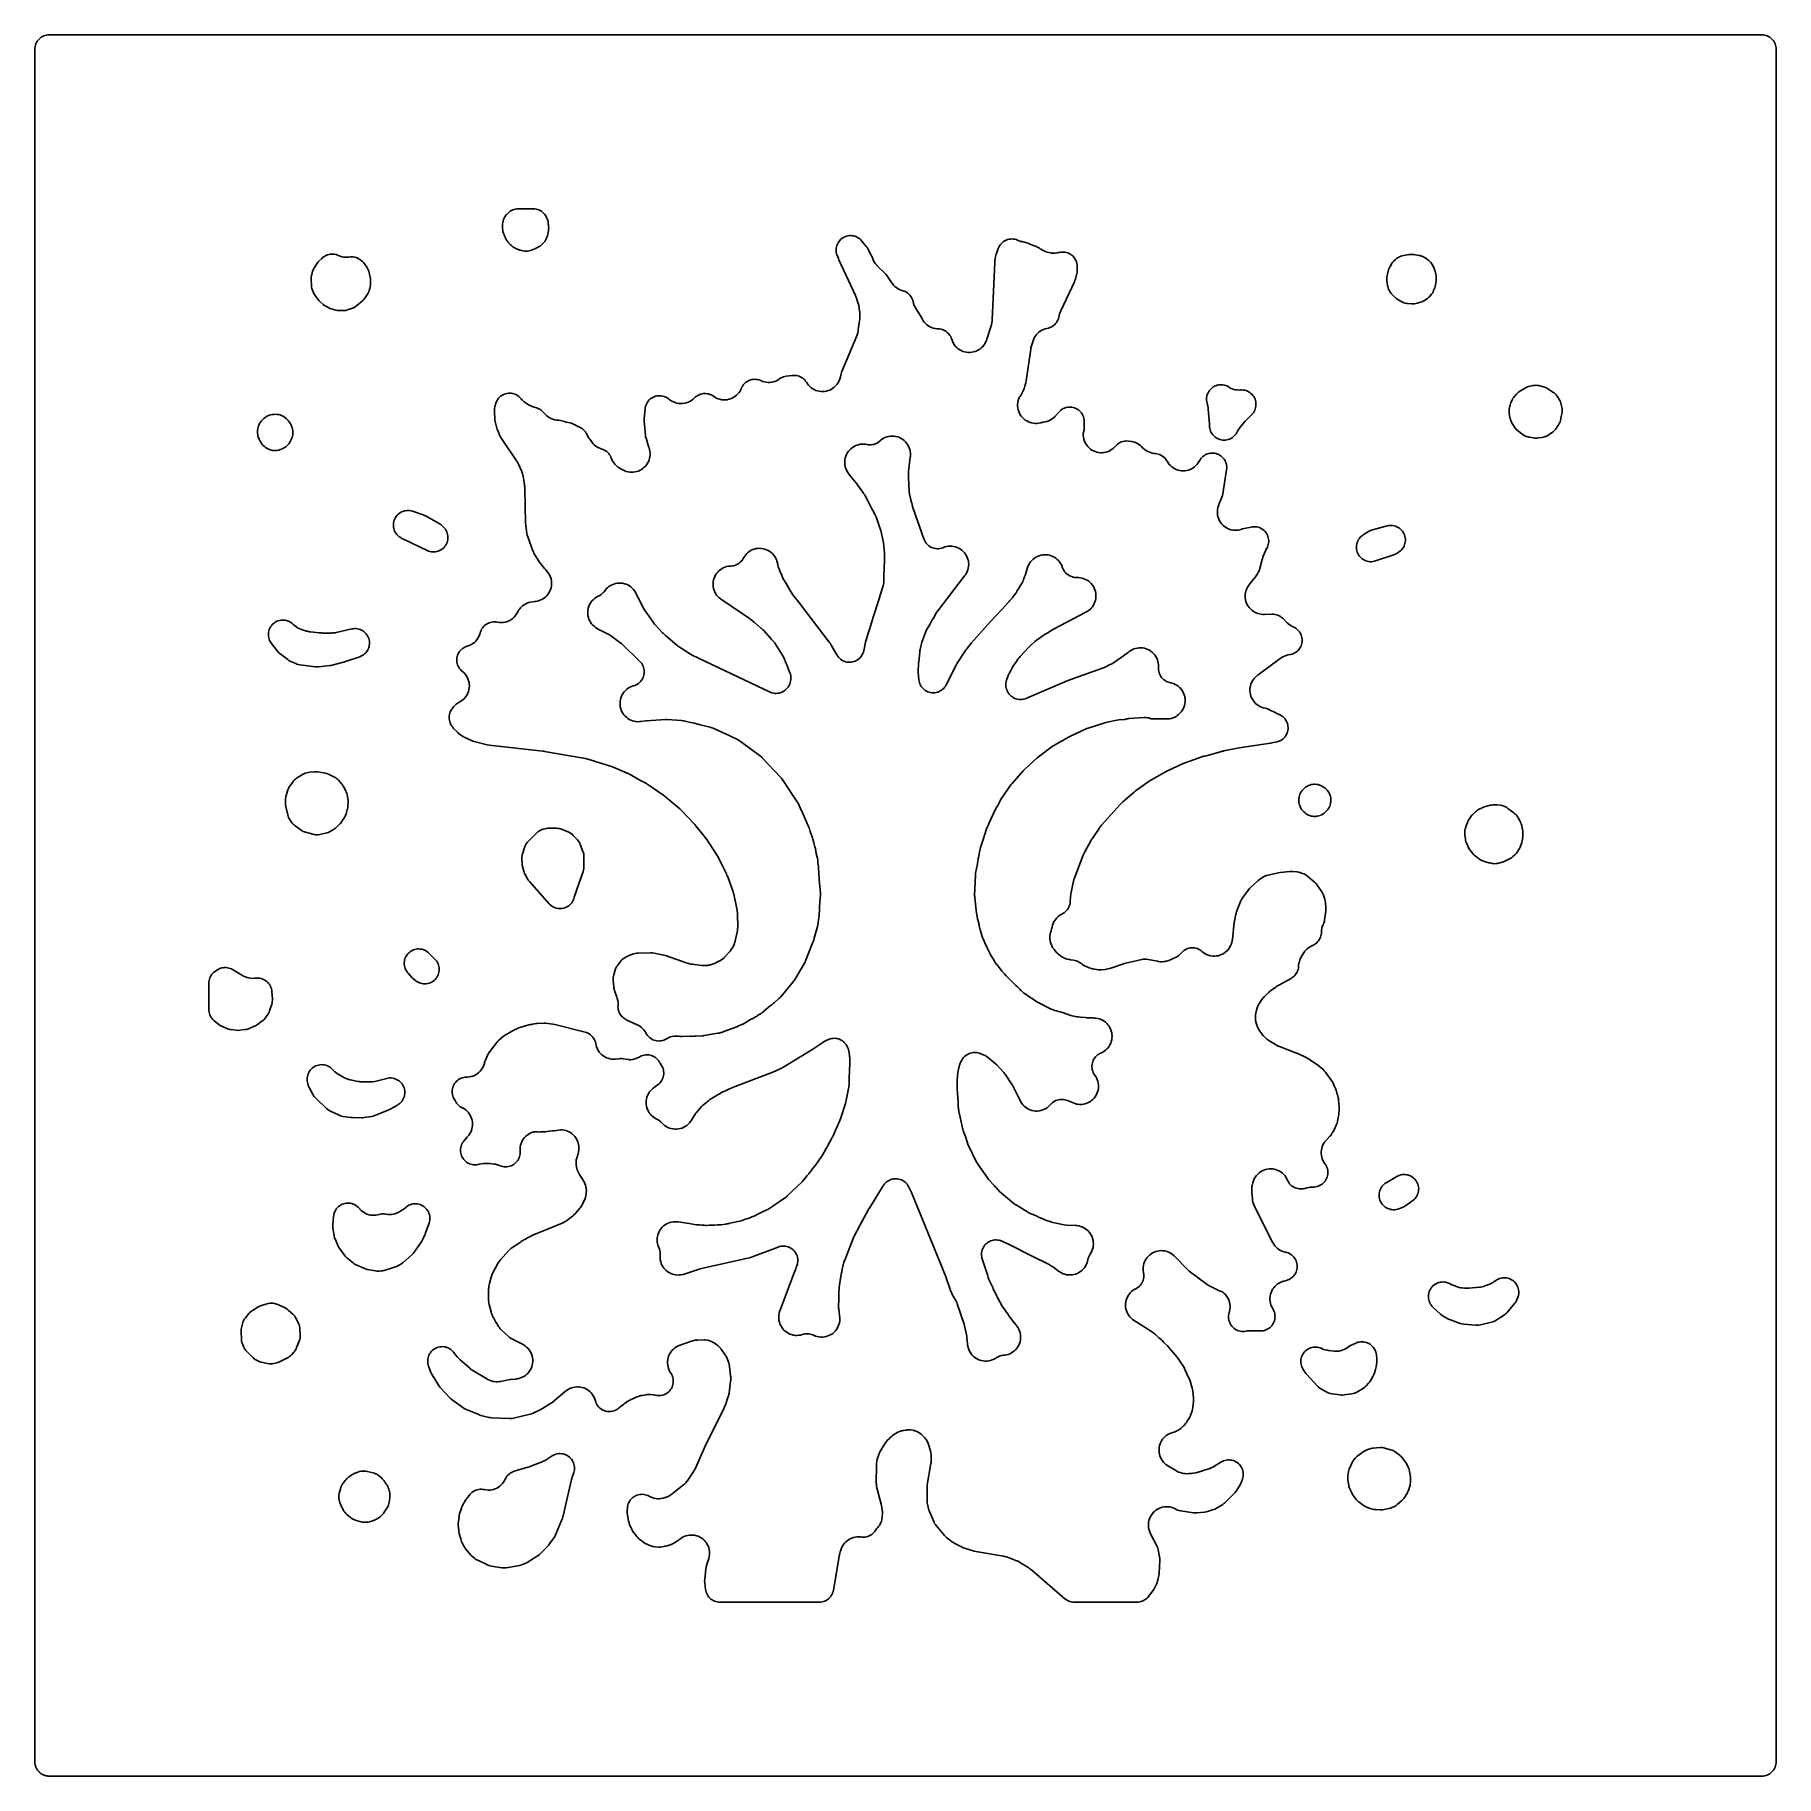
# Model space of a CAD drawing. Header units: millimetres. Extents: x 0 to 300, y 0 to 300.
import ezdxf

# ---------------------------------------------------------------- set-up
doc = ezdxf.new("R2010")
doc.units = ezdxf.units.MM
doc.layers.add('CUT', color=7, linetype='CONTINUOUS')

msp = doc.modelspace()

# ---------------------------------------------------------------- linework, layer by layer
at = {"layer": 'CUT'}
for points in [[(0.0431, 298.6041), (0.1479, 298.8256), (0.2738, 299.0358), (0.4198, 299.2326), (0.5844, 299.4142), (0.7659, 299.5787), (0.9627, 299.7247), (1.1729, 299.8507), (1.3944, 299.9554), (1.6252, 300.038), (1.8629, 300.0975), (2.1053, 300.1335), (2.4114, 300.1485), (297.5886, 300.1485), (297.8947, 300.1335), (298.1371, 300.0975), (298.3748, 300.038), (298.6056, 299.9554), (298.8271, 299.8507), (299.0373, 299.7247), (299.2341, 299.5787), (299.4156, 299.4142), (299.5802, 299.2326), (299.7262, 299.0358), (299.8521, 298.8256), (299.9569, 298.6041), (300.0395, 298.3734), (300.099, 298.1357), (300.135, 297.8933), (300.15, 297.5872), (300.15, 297.0119), (300.15, 2.4114), (300.1369, 2.1453), (300.135, 2.1054), (300.135, 2.1053), (300.099, 1.8629), (300.0395, 1.6252), (299.9569, 1.3944), (299.8521, 1.1729), (299.7262, 0.9627), (299.5802, 0.7659), (299.4156, 0.5844), (299.2341, 0.4198), (299.0373, 0.2738), (298.8271, 0.1479), (298.6056, 0.0431), (298.3748, -0.0395), (298.1371, -0.099), (297.8947, -0.135), (297.5886, -0.15), (297.0775, -0.15), (3, -0.15), (2.4114, -0.15), (2.2197, -0.1406), (2.1053, -0.135), (1.9757, -0.1157), (1.8629, -0.099), (1.8116, -0.0862), (1.8032, -0.0841), (1.7889, -0.0805), (1.7352, -0.067), (1.6252, -0.0395), (1.5241, -0.0033), (1.5123, 0.0009), (1.5061, 0.0031), (1.5006, 0.0051), (1.3944, 0.0431), (1.3265, 0.0752), (1.2828, 0.0959), (1.2757, 0.0992), (1.274, 0.1), (1.1729, 0.1479), (1.1319, 0.1724), (1.1234, 0.1776), (1.0928, 0.1959), (1.0578, 0.2169), (0.9627, 0.2738), (0.8821, 0.3336), (0.8821, 0.3337), (0.8811, 0.3344), (0.854, 0.3545), (0.7659, 0.4198), (0.7205, 0.461), (0.7179, 0.4634), (0.6943, 0.4847), (0.6645, 0.5118), (0.5844, 0.5844), (0.5323, 0.6418), (0.5165, 0.6593), (0.5038, 0.6732), (0.4911, 0.6873), (0.4198, 0.7659), (0.3356, 0.8795), (0.2738, 0.9627), (0.1994, 1.087), (0.1479, 1.1729), (0.1411, 1.1873), (0.1324, 1.2057), (0.1176, 1.2368), (0.0838, 1.3083), (0.0431, 1.3944), (-0.01, 1.5428), (-0.0395, 1.6252), (-0.0812, 1.7916), (-0.099, 1.8629), (-0.129, 2.065), (-0.135, 2.1053), (-0.15, 2.4114), (-0.15, 297.5872), (-0.135, 297.8933), (-0.099, 298.1357), (-0.0395, 298.3734)], [(80.6694, 268.2955), (80.5909, 268.0557), (80.5369, 267.8092), (80.508, 267.5585), (80.5045, 267.3062), (80.527, 266.6948), (80.545, 266.4736), (80.5826, 266.255), (80.6393, 266.0405), (80.7063, 265.8554), (80.7138, 265.8243), (80.7853, 265.6112), (80.8757, 265.4053), (80.9706, 265.213), (81.0171, 265.1006), (81.1265, 264.87), (81.2587, 264.6518), (81.4126, 264.4483), (81.5215, 264.3311), (81.5476, 264.3008), (81.8718, 263.9605), (82.0461, 263.7944), (82.2355, 263.6458), (82.2952, 263.6076), (82.3966, 263.5332), (82.5926, 263.4153), (82.7301, 263.3488), (82.8222, 263.296), (83.0653, 263.1737), (83.3202, 263.0785), (83.4542, 263.0446), (83.5343, 263.015), (83.7813, 262.9516), (84.0334, 262.9137), (84.0987, 262.9106), (84.1393, 262.9026), (84.3696, 262.8684), (84.602, 262.8558), (84.8347, 262.8649), (85.0654, 262.8955), (85.2923, 262.9475), (85.516, 263.0099), (85.7951, 263.1058), (86.061, 263.2339), (86.5197, 263.4893), (86.8341, 263.6554), (87.0427, 263.7789), (87.2383, 263.9221), (87.4192, 264.0835), (87.5836, 264.2616), (87.6523, 264.3438), (87.7941, 264.5303), (87.9177, 264.7293), (88.0222, 264.9389), (88.0573, 265.03), (88.0791, 265.0695), (88.1703, 265.2775), (88.2423, 265.493), (88.2943, 265.7141), (88.2972, 265.7292), (88.3237, 265.8089), (88.3891, 266.0419), (88.4315, 266.2801), (88.4508, 266.5214), (88.4497, 266.5827), (88.4573, 266.6362), (88.4687, 266.8619), (88.4596, 267.0877), (88.4301, 267.3118), (88.3992, 267.4862), (88.3875, 267.6639), (88.3574, 267.9196), (88.3012, 268.1709), (88.2194, 268.4151), (88.1129, 268.6496), (88.036, 268.7981), (87.911, 269.0127), (87.7653, 269.2138), (87.6005, 269.3994), (87.418, 269.5678), (87.2197, 269.7172), (87.0075, 269.8463), (86.7836, 269.9536), (86.5502, 270.0383), (86.3095, 270.0993), (86.064, 270.1362), (85.816, 270.1485), (83.283, 270.1485), (83.2461, 270.1485), (83.2234, 270.1485), (82.9785, 270.1365), (82.7359, 270.1005), (82.498, 270.041), (82.2671, 269.9584), (82.0453, 269.8535), (81.835, 269.7275), (81.6379, 269.5815), (81.4562, 269.4168), (81.2914, 269.2351), (81.2575, 269.1894), (81.2099, 269.1404), (81.0434, 268.9508), (80.8968, 268.7453), (80.7718, 268.5262)], [(72.5183, 116.0396), (72.6545, 115.8491), (72.8079, 115.6722), (72.9771, 115.5103), (73.1608, 115.3651), (73.3572, 115.2376), (73.5647, 115.1291), (73.6554, 115.0869), (73.9133, 114.935), (74.1578, 114.7573), (74.384, 114.557), (74.59, 114.3359), (74.7738, 114.096), (74.9338, 113.8396), (75.0684, 113.5691), (75.1764, 113.2868), (75.2568, 112.9955), (75.3089, 112.6978), (75.3322, 112.3965), (75.3265, 112.0944), (75.2917, 111.7942), (75.2284, 111.4987), (75.1369, 111.2107), (75.0183, 110.9328), (74.8735, 110.6675), (74.7039, 110.4174), (74.4926, 110.1623), (74.4328, 110.0968), (74.412, 110.0737), (74.409, 110.0704), (74.3855, 110.0436), (74.3827, 110.0404), (74.3426, 109.9928), (73.8348, 109.3755), (73.6882, 109.1784), (73.5618, 108.9679), (73.4566, 108.7459), (73.3736, 108.5148), (73.3138, 108.2766), (73.2776, 108.0337), (73.2654, 107.7884), (73.2774, 107.5431), (73.3134, 107.3002), (73.373, 107.0619), (73.4557, 106.8307), (73.5607, 106.6087), (73.687, 106.398), (73.8333, 106.2008), (73.9983, 106.0189), (74.1803, 105.854), (74.3777, 105.7078), (74.5884, 105.5817), (74.8105, 105.4768), (75.0418, 105.3943), (75.2801, 105.3348), (75.523, 105.299), (75.7683, 105.2873), (76.0136, 105.2996), (76.2565, 105.336), (76.2857, 105.3418), (76.4781, 105.3752), (77.2459, 105.4878), (77.41, 105.5082), (77.4395, 105.5112), (77.743, 105.5286), (78.0469, 105.5193), (78.0764, 105.517), (78.241, 105.501), (79.0489, 105.4044), (79.2403, 105.3765), (79.2743, 105.3707), (79.621, 105.2923), (79.9577, 105.1788), (79.9898, 105.1661), (80.0719, 105.1311), (80.3029, 105.0459), (80.5412, 104.9838), (80.7845, 104.9455), (81.0303, 104.9312), (81.2764, 104.9413), (81.5202, 104.9755), (81.7595, 105.0335), (81.992, 105.1148), (82.2153, 105.2185), (82.4274, 105.3438), (82.6261, 105.4892), (82.8095, 105.6536), (82.9758, 105.8351), (83.1235, 106.0322), (83.2511, 106.2428), (83.3573, 106.465), (83.4412, 106.6965), (83.5019, 106.9352), (83.5388, 107.1787), (83.5516, 107.4246), (83.5401, 107.6706), (83.5315, 107.7595), (83.5318, 108.0637), (83.5614, 108.3665), (83.6202, 108.6649), (83.7075, 108.9563), (83.8225, 109.2379), (83.9642, 109.507), (84.1313, 109.7612), (84.3221, 109.9981), (84.5349, 110.2154), (84.7677, 110.4112), (85.0184, 110.5835), (85.2845, 110.7308), (85.5636, 110.8518), (85.8531, 110.9452), (86.0838, 110.9956), (86.1726, 110.9837), (86.2383, 110.9808), (86.5514, 110.9467), (86.8159, 110.932), (87.0805, 110.9454), (87.3595, 110.9744), (87.6864, 110.9745), (87.9194, 110.9855), (88.1503, 111.0182), (88.5911, 111.1016), (89.1631, 111.1141), (89.435, 111.1349), (89.7031, 111.1853), (89.8071, 111.2107), (89.8396, 111.2178), (90.1766, 111.2742), (90.4877, 111.295), (90.7993, 111.2848), (91.1084, 111.2438), (91.4119, 111.1724), (91.7069, 111.0713), (91.9904, 110.9415), (92.2596, 110.7843), (92.5119, 110.6012), (92.7449, 110.394), (92.9562, 110.1647), (93.1438, 109.9156), (93.3057, 109.6492), (93.4405, 109.3681), (93.5468, 109.075), (93.6236, 108.7728), (93.67, 108.4645), (93.6857, 108.1531), (93.6705, 107.8417), (93.6245, 107.5333), (93.5409, 107.2019), (93.5241, 107.1471), (93.5062, 107.0903), (93.4935, 107.051), (93.4829, 107.0173), (93.293, 106.4004), (93.2275, 106.1378), (93.1908, 105.8696), (93.1833, 105.5989), (93.2051, 105.3291), (93.2607, 104.9192), (93.3081, 104.6673), (93.3811, 104.4216), (93.4788, 104.1846), (93.6003, 103.9589), (93.6723, 103.8401), (93.739, 103.7025), (93.8527, 103.5126), (94.0744, 103.177), (94.4631, 102.5359), (94.553, 102.3793), (94.5683, 102.351), (94.7123, 102.052), (94.8168, 101.768), (94.8935, 101.4752), (94.9417, 101.1763), (94.961, 100.8743), (94.9501, 100.5427), (94.9475, 100.5105), (94.9286, 100.331), (94.9104, 100.1901), (94.8814, 100.0037), (94.8754, 99.9706), (94.7965, 99.6329), (94.6841, 99.3049), (94.6716, 99.2736), (94.5971, 99.1003), (94.381, 98.6299), (94.3083, 98.4805), (94.2947, 98.4541), (94.1431, 98.189), (93.9686, 97.9383), (93.9505, 97.9147), (93.8468, 97.785), (93.2326, 97.0509), (93.0946, 96.8949), (93.0692, 96.8677), (92.7683, 96.58), (92.7401, 96.5559), (92.578, 96.4249), (91.6182, 95.6924), (91.4889, 95.598), (91.4654, 95.5816), (91.2172, 95.4237), (90.9564, 95.2876), (90.9305, 95.2754), (90.7842, 95.2106), (87.0239, 93.6392), (85.7009, 93.1269), (85.408, 92.9912), (85.1928, 92.874), (85.0248, 92.8038), (84.8187, 92.7064), (84.6223, 92.5906), (84.37, 92.426), (84.0737, 92.2646), (83.8756, 92.1445), (83.6895, 92.0066), (83.5368, 91.8821), (82.105, 90.9476), (81.9287, 90.8214), (81.7641, 90.6803), (81.6123, 90.5255), (80.1023, 88.8459), (79.9154, 88.611), (79.7579, 88.3554), (78.8357, 86.6345), (78.7448, 86.4464), (78.6699, 86.2513), (78.6572, 86.2075), (78.6523, 86.1973), (78.56, 85.9297), (78.2462, 84.8191), (78.1908, 84.5777), (78.1594, 84.3321), (78.1554, 84.187), (78.1241, 84.0317), (78.0999, 83.8238), (78.0933, 83.6147), (78.1111, 81.8361), (78.1227, 81.619), (78.1532, 81.4037), (78.2022, 81.1919), (78.5531, 79.9288), (78.5603, 79.8896), (78.6163, 79.6512), (78.6954, 79.4194), (78.7147, 79.3768), (78.7264, 79.3409), (78.812, 79.1398), (78.9148, 78.9468), (78.9966, 78.8083), (79.2263, 78.3623), (79.3415, 78.1619), (79.4748, 77.973), (79.5236, 77.9158), (79.8259, 77.4039), (79.9572, 77.2041), (80.1069, 77.0178), (80.2738, 76.8466), (81.529, 75.6763), (81.705, 75.5267), (81.8941, 75.394), (82.0947, 75.2794), (83.9398, 74.335), (84.1032, 74.2461), (84.132, 74.2295), (84.4194, 74.0444), (84.6636, 73.8503), (84.8873, 73.633), (85.0884, 73.3946), (85.2649, 73.1375), (85.4151, 72.8641), (85.5375, 72.5772), (85.6308, 72.2796), (85.6942, 71.9743), (85.727, 71.6641), (85.729, 71.3522), (85.7, 71.0417), (85.6404, 70.7355), (85.5508, 70.4368), (85.4321, 70.1484), (85.2853, 69.8732), (85.112, 69.6138), (84.9139, 69.373), (84.6929, 69.1529), (84.4512, 68.9558), (84.1911, 68.7836), (83.9153, 68.6381), (83.6264, 68.5205), (83.3272, 68.4322), (82.9914, 68.3683), (82.9585, 68.3638), (82.7736, 68.3427), (82.0127, 68.275), (81.7477, 68.2371), (80.2108, 67.9322), (80.0401, 67.9024), (80.0094, 67.8978), (79.6926, 67.865), (79.4019, 67.8618), (79.1122, 67.8854), (78.8259, 67.9358), (78.5455, 68.0123), (78.2734, 68.1144), (77.9867, 68.2533), (77.9595, 68.2681), (77.8091, 68.3543), (75.3795, 69.8231), (75.2408, 69.9111), (75.2164, 69.9274), (74.9513, 70.1212), (74.9284, 70.1395), (74.8025, 70.245), (73.2118, 71.6371), (73.0867, 71.7516), (73.0648, 71.7726), (72.8309, 72.018), (72.811, 72.0409), (72.7026, 72.1713), (72.0641, 72.9756), (71.9034, 73.1589), (71.7257, 73.3257), (71.5326, 73.4743), (71.3259, 73.6035), (71.1076, 73.7119), (70.8798, 73.7985), (70.6447, 73.8625), (70.4044, 73.9034), (70.1613, 73.9207), (69.9177, 73.9142), (69.6758, 73.884), (69.4381, 73.8304), (69.2067, 73.7539), (68.9838, 73.6552), (68.7716, 73.5354), (68.5721, 73.3954), (68.3872, 73.2366), (68.2186, 73.0606), (68.068, 72.8691), (67.9367, 72.6638), (67.826, 72.4466), (67.737, 72.2197), (67.6705, 71.9853), (67.6272, 71.7454), (67.6074, 71.5025), (67.6113, 71.2588), (67.639, 71.0167), (67.6901, 70.7784), (67.7642, 70.5462), (68.1608, 69.4848), (68.2592, 69.2567), (68.3797, 69.0396), (69.5752, 67.1171), (69.7121, 66.9191), (69.8673, 66.7351), (71.4066, 65.0796), (71.5937, 64.8982), (71.7988, 64.7374), (73.6767, 63.4159), (73.8995, 63.276), (74.1357, 63.1604), (76.398, 62.1968), (76.5811, 62.1272), (76.769, 62.0721), (78.13, 61.7305), (78.374, 61.682), (78.6216, 61.6581), (81.6942, 61.5141), (81.931, 61.5143), (82.1667, 61.5368), (82.3993, 61.5815), (85.2807, 62.279), (85.5259, 62.3518), (85.7625, 62.4493), (87.1269, 63.0954), (87.378, 63.2324), (88.7784, 64.1041), (89.0424, 64.2932), (91.3924, 66.2198), (91.5377, 66.333), (91.5641, 66.3526), (91.8458, 66.5406), (92.1184, 66.686), (92.4039, 66.804), (92.6996, 66.8934), (93.0026, 66.9534), (93.3101, 66.9833), (93.619, 66.9829), (93.9264, 66.9522), (94.2293, 66.8915), (94.5248, 66.8014), (94.81, 66.6827), (95.0822, 66.5366), (95.3388, 66.3645), (95.5772, 66.1681), (95.7952, 65.9492), (95.9907, 65.71), (96.1617, 65.4527), (96.3067, 65.1799), (96.4243, 64.8942), (96.5394, 64.5111), (96.5415, 64.5117), (96.5795, 64.3846), (96.6701, 64.1623), (96.7817, 63.9496), (96.9131, 63.7486), (97.0632, 63.5612), (97.2306, 63.389), (97.4138, 63.2337), (97.611, 63.0967), (97.8204, 62.9792), (98.0401, 62.8824), (98.2681, 62.8071), (98.5023, 62.754), (98.7405, 62.7236), (98.9806, 62.7162), (99.2202, 62.7319), (99.4572, 62.7705), (99.6894, 62.8317), (99.9147, 62.9148), (100.1309, 63.0192), (100.3362, 63.1439), (100.5285, 63.2876), (101.4298, 64.0314), (101.6075, 64.1693), (101.6398, 64.1929), (102.0182, 64.4354), (102.0531, 64.4549), (102.2526, 64.5587), (103.5657, 65.1931), (103.7308, 65.268), (103.7606, 65.2807), (104.0734, 65.396), (104.3957, 65.4806), (104.4275, 65.4873), (104.6057, 65.5204), (105.2778, 65.6288), (105.4494, 65.6524), (105.4801, 65.6559), (105.7977, 65.6774), (106.0881, 65.6701), (106.4042, 65.6329), (106.4348, 65.6279), (106.605, 65.5957), (106.8531, 65.5429), (106.8756, 65.5375), (107.1192, 65.4916), (107.3662, 65.4701), (107.6141, 65.4731), (107.8605, 65.5007), (108.1029, 65.5525), (108.339, 65.6281), (108.5665, 65.7267), (108.7831, 65.8473), (108.9867, 65.9888), (109.1752, 66.1498), (109.3469, 66.3286), (109.5, 66.5236), (109.6331, 66.7328), (109.7448, 66.9541), (109.834, 67.1855), (109.8998, 67.4245), (109.9417, 67.6688), (109.9592, 67.9161), (109.9521, 68.1639), (109.9204, 68.4098), (109.8646, 68.6514), (109.7851, 68.8862), (109.6828, 69.112), (109.5586, 69.3266), (109.3829, 69.598), (109.2423, 69.8701), (109.1289, 70.1545), (109.0436, 70.4487), (108.9874, 70.7497), (108.9607, 71.0548), (108.9638, 71.361), (108.9967, 71.6655), (109.059, 71.9654), (109.1503, 72.2577), (109.2695, 72.5398), (109.4156, 72.809), (109.5871, 73.0627), (109.7826, 73.2984), (110, 73.5141), (110.2374, 73.7076), (110.4925, 73.8771), (110.6891, 73.9816), (111.1606, 74.1601), (111.6266, 74.3364), (112.1187, 74.5226), (112.9299, 74.8295), (113.5244, 74.9994), (113.6802, 75.0288), (113.9802, 75.0587), (114.0095, 75.0603), (114.1734, 75.0659), (115.2552, 75.0787), (115.4409, 75.0763), (115.4741, 75.075), (115.8142, 75.0453), (116.048, 75.0012), (116.267, 74.9333), (116.5431, 74.8179), (116.8323, 74.6633), (116.8597, 74.6469), (117.0107, 74.5518), (117.2709, 74.379), (117.4093, 74.2826), (117.4336, 74.2648), (117.6755, 74.0708), (117.8793, 73.8747), (118.0825, 73.6405), (118.1013, 73.6169), (118.203, 73.4823), (118.8563, 72.5764), (118.9497, 72.4407), (118.9659, 72.4161), (119.1208, 72.1558), (119.2523, 71.883), (119.2639, 71.8559), (119.3255, 71.7031), (119.4239, 71.4426), (119.4985, 71.2252), (119.5106, 71.1861), (119.6192, 70.7395), (119.6264, 70.6993), (119.66, 70.4718), (119.8456, 68.8773), (119.8604, 68.7227), (119.8624, 68.695), (119.8719, 68.4098), (119.8577, 68.1247), (119.8552, 68.0971), (119.8378, 67.9428), (119.5681, 65.919), (119.5392, 65.7368), (119.5333, 65.7044), (119.4489, 65.3454), (119.4398, 65.3138), (119.3844, 65.1378), (118.9581, 63.8903), (118.8675, 63.652), (118.8006, 63.4924), (118.694, 63.2608), (115.4873, 56.8742), (115.4754, 56.8501), (115.4732, 56.8458), (115.4258, 56.743), (113.7881, 52.9678), (113.7107, 52.8007), (113.6961, 52.7711), (113.517, 52.4491), (113.4996, 52.4211), (113.3983, 52.2671), (112.4344, 50.8758), (112.3287, 50.7309), (112.3092, 50.7054), (112.0964, 50.4536), (111.8606, 50.2232), (111.8366, 50.202), (111.6996, 50.0862), (109.7713, 48.5336), (109.6297, 48.4251), (109.6039, 48.4063), (109.3302, 48.2259), (109.0659, 48.0858), (108.7629, 47.9604), (108.7329, 47.9496), (108.5637, 47.8933), (108.4039, 47.8444), (108.2215, 47.7935), (108.1887, 47.7852), (107.8474, 47.7174), (107.5314, 47.6872), (107.214, 47.689), (106.8983, 47.7228), (106.5877, 47.7883), (106.2853, 47.8847), (105.9941, 48.0112), (105.7687, 48.1375), (105.5536, 48.2448), (105.3291, 48.3309), (105.0973, 48.3951), (104.8605, 48.4367), (104.6208, 48.4554), (104.3804, 48.451), (104.1415, 48.4234), (103.9064, 48.3731), (103.6772, 48.3004), (103.456, 48.206), (103.245, 48.0908), (103.0459, 47.9559), (102.8608, 47.8025), (102.6912, 47.632), (102.5389, 47.446), (102.4051, 47.2462), (102.2911, 47.0345), (102.1979, 46.8128), (102.1265, 46.5832), (102.0775, 46.3478), (102.0514, 46.1088), (102.0148, 45.5096), (102.0147, 45.2069), (102.0512, 44.9065), (102.2472, 43.8373), (102.3199, 43.5427), (102.4278, 43.2591), (102.8323, 42.3635), (102.9244, 42.1802), (103.0312, 42.005), (103.1519, 41.8391), (103.7376, 41.1007), (103.8759, 40.9407), (104.0271, 40.793), (104.1904, 40.6586), (104.8837, 40.1353), (105.078, 40.0026), (105.2839, 39.8887), (105.4997, 39.7946), (106.1076, 39.563), (106.3513, 39.4842), (106.6019, 39.4307), (106.8566, 39.4032), (107.4634, 39.3689), (107.7283, 39.368), (107.9919, 39.3951), (108.251, 39.45), (108.3159, 39.4673), (108.4871, 39.4885), (108.6938, 39.532), (108.8961, 39.5929), (109.5728, 39.8279), (109.8036, 39.9212), (110.024, 40.037), (110.2318, 40.1741), (110.3108, 40.2321), (110.5382, 40.3509), (110.7709, 40.489), (110.9873, 40.6514), (111.027, 40.6847), (111.2954, 40.8883), (111.5572, 41.0493), (111.8334, 41.184), (112.1215, 41.291), (112.4187, 41.3694), (112.7221, 41.4185), (113.0288, 41.4377), (113.3359, 41.4268), (113.6405, 41.386), (113.9397, 41.3157), (114.2306, 41.2166), (114.5104, 41.0895), (114.7765, 40.9357), (115.0263, 40.7566), (115.2574, 40.5541), (115.4677, 40.3299), (115.655, 40.0863), (115.8177, 39.8256), (115.9542, 39.5502), (116.0631, 39.2628), (116.1435, 38.9662), (116.1945, 38.6631), (116.2157, 38.3565), (116.2069, 38.0493), (116.1681, 37.7444), (116.0932, 37.416), (116.0844, 37.3845), (116.0306, 37.2092), (115.679, 36.1555), (115.6075, 35.8948), (115.5645, 35.6279), (115.3673, 33.7688), (115.3536, 33.4727), (115.375, 33.177), (115.5279, 32.0219), (115.5707, 31.786), (115.6359, 31.5553), (115.723, 31.3319), (115.831, 31.1178), (115.9591, 30.9151), (116.1059, 30.7256), (116.2703, 30.551), (116.4506, 30.393), (116.6453, 30.2529), (116.8524, 30.1322), (117.0702, 30.0319), (117.2966, 29.9528), (117.5295, 29.8959), (117.7668, 29.8615), (118.0063, 29.85), (135.1037, 29.85), (135.3535, 29.8625), (135.6007, 29.8999), (135.843, 29.9618), (136.0779, 30.0476), (136.303, 30.1564), (136.5161, 30.2872), (136.7152, 30.4386), (136.898, 30.6092), (137.063, 30.7971), (137.2083, 31.0006), (137.3326, 31.2176), (137.4345, 31.4459), (137.5132, 31.6833), (137.5677, 31.9273), (138.6201, 38.0616), (138.6549, 38.239), (138.6619, 38.2706), (138.757, 38.6193), (138.767, 38.65), (138.8271, 38.8206), (138.9017, 39.017), (138.9711, 39.1873), (138.9843, 39.2174), (139.1346, 39.5202), (139.2982, 39.7816), (139.4865, 40.0258), (139.6979, 40.2503), (139.9303, 40.4531), (140.1814, 40.6321), (140.4488, 40.7857), (140.73, 40.9123), (141.0222, 41.0108), (141.3227, 41.0802), (141.6285, 41.1199), (141.9368, 41.1294), (142.2445, 41.1086), (142.3064, 41.0983), (142.5497, 41.0698), (142.7946, 41.0653), (143.0387, 41.0848), (143.2798, 41.1281), (143.5155, 41.1947), (143.7436, 41.2841), (143.9618, 41.3954), (144.168, 41.5276), (144.3604, 41.6792), (144.537, 41.849), (144.6961, 42.0352), (144.7951, 42.1772), (144.7958, 42.1767), (145.0264, 42.5093), (145.0453, 42.534), (145.1538, 42.6694), (145.341, 42.8921), (145.5004, 43.1037), (145.6366, 43.3309), (145.748, 43.5713), (145.8333, 43.8222), (145.8915, 44.0806), (146.0014, 44.7259), (146.0319, 44.987), (146.0348, 45.2499), (146.01, 45.5116), (145.8679, 46.4726), (145.8071, 46.7631), (145.1009, 49.3583), (145.0597, 49.5245), (145.053, 49.5544), (144.9984, 49.8643), (144.9723, 50.1778), (144.9712, 50.2084), (144.9687, 50.3796), (144.9948, 53.5505), (145.0015, 53.7446), (145.0036, 53.7792), (145.0434, 54.1339), (145.1197, 54.4825), (145.1288, 54.5159), (145.185, 54.7019), (145.3326, 55.1489), (145.401, 55.3387), (145.4141, 55.3722), (145.581, 55.7394), (145.5977, 55.7713), (145.6957, 55.9477), (146.3236, 57.0088), (146.434, 57.1842), (146.4546, 57.215), (146.7037, 57.5461), (146.7275, 57.5744), (146.8654, 57.7292), (147.2154, 58.1008), (147.3712, 58.2568), (147.3998, 58.2837), (147.7375, 58.5669), (147.769, 58.5903), (147.9497, 58.7165), (148.2313, 58.901), (148.3727, 58.9892), (148.3983, 59.0045), (148.6685, 59.149), (148.9503, 59.2689), (148.9782, 59.2794), (149.1213, 59.3293), (149.21, 59.3482), (149.5416, 59.4363), (149.575, 59.4434), (149.763, 59.4783), (150.0037, 59.5166), (150.1995, 59.5432), (150.1992, 59.5452), (150.359, 59.5712), (150.3706, 59.5716), (150.5581, 59.5728), (150.5915, 59.5722), (150.9353, 59.5487), (151.275, 59.491), (151.3077, 59.4837), (151.4775, 59.4416), (151.6273, 59.3967), (151.6562, 59.3873), (151.9489, 59.2775), (152.2058, 59.1535), (152.4704, 58.9947), (152.7755, 58.769), (152.7814, 58.7642), (153.0692, 58.4988), (153.325, 58.2026), (153.3482, 58.1724), (153.4732, 57.9999), (153.551, 57.8859), (153.6534, 57.7273), (153.671, 57.6985), (153.8367, 57.3937), (153.9709, 57.0737), (153.9824, 57.042), (154.0421, 56.8629), (154.2711, 56.1133), (154.3171, 55.9497), (154.3246, 55.9203), (154.3885, 55.6145), (154.4244, 55.3042), (154.4266, 55.2739), (154.4346, 55.1041), (154.4485, 54.5366), (154.4486, 54.3541), (154.4478, 54.3215), (154.4213, 53.9576), (154.4173, 53.9253), (154.3908, 53.7447), (153.7606, 50.0753), (153.7333, 49.8614), (153.7245, 49.6458), (153.7305, 47.2776), (153.7449, 47.0158), (153.7866, 46.757), (153.9603, 45.9514), (154.0265, 45.7059), (154.1173, 45.4683), (154.9204, 43.6503), (155.0254, 43.4399), (155.1497, 43.2404), (155.2922, 43.0534), (156.7075, 41.3668), (156.8926, 41.169), (157.0981, 40.9924), (158.123, 40.204), (158.3126, 40.0716), (158.5136, 39.9573), (159.7579, 39.3242), (159.9676, 39.2293), (160.1852, 39.1542), (161.8371, 38.6676), (162.1218, 38.6015), (166.8824, 37.7868), (167.0509, 37.7539), (167.0809, 37.7474), (167.4125, 37.6588), (167.4418, 37.6495), (167.6042, 37.5939), (169.0311, 37.0688), (169.2229, 36.9921), (169.2567, 36.9775), (169.6262, 36.7931), (169.6582, 36.7749), (169.8348, 36.6677), (171.2425, 35.7593), (171.4519, 35.6139), (171.5905, 35.5105), (171.7895, 35.3512), (177.4997, 30.4525), (177.6999, 30.2977), (177.9148, 30.1638), (178.1421, 30.0524), (178.3794, 29.9645), (178.6245, 29.9011), (178.8747, 29.8628), (179.1275, 29.85), (189.9133, 29.85), (190.1462, 29.8609), (190.377, 29.8934), (190.6038, 29.9473), (190.8246, 30.022), (191.0375, 30.117), (191.2406, 30.2315), (191.4322, 30.3643), (191.6106, 30.5144), (191.7742, 30.6805), (191.9216, 30.8611), (192.8088, 32.0577), (192.9463, 32.264), (193.0628, 32.4828), (193.3336, 33.0586), (193.415, 33.2524), (193.4798, 33.4525), (193.5276, 33.6572), (193.6808, 34.4663), (193.7212, 34.8035), (193.8396, 37.1136), (193.8374, 37.4074), (193.8007, 37.6988), (193.5832, 38.868), (193.5273, 39.1043), (193.4487, 39.3341), (193.3481, 39.5551), (192.2736, 41.6425), (192.1938, 41.8072), (192.1803, 41.8369), (192.0563, 42.1494), (191.9714, 42.4442), (191.9157, 42.7458), (191.8896, 43.0515), (191.8935, 43.3582), (191.9272, 43.6631), (191.9904, 43.9632), (192.0826, 44.2558), (192.2028, 44.538), (192.35, 44.8071), (192.5226, 45.0606), (192.7192, 45.2961), (192.9378, 45.5113), (193.1762, 45.7042), (193.4324, 45.873), (193.7038, 46.016), (193.9878, 46.1319), (194.2817, 46.2195), (194.5828, 46.2781), (194.8882, 46.3071), (195.1949, 46.3062), (195.5001, 46.2755), (195.8008, 46.2151), (196.0943, 46.1257), (196.4048, 45.9969), (196.4344, 45.9829), (196.5978, 45.9007), (196.6652, 45.8646), (196.9236, 45.7449), (197.1939, 45.6554), (197.4727, 45.5972), (199.655, 45.2698), (199.9555, 45.2431), (200.2571, 45.2529), (201.5368, 45.3718), (201.8038, 45.4112), (202.0649, 45.4791), (203.1105, 45.8125), (203.3804, 45.9161), (203.6365, 46.0501), (204.5741, 46.6121), (204.7451, 46.7244), (204.9064, 46.8503), (205.0569, 46.9889), (206.6677, 48.6004), (206.8443, 48.7968), (206.9992, 49.0108), (207.702, 50.0981), (207.8459, 50.3524), (207.9593, 50.6216), (208.1134, 51.0574), (208.1845, 51.2956), (208.2316, 51.5397), (208.2543, 51.7872), (208.2522, 52.0357), (208.2255, 52.2829), (208.1744, 52.5261), (208.0994, 52.7631), (208.0012, 52.9914), (207.8808, 53.2089), (207.7394, 53.4133), (207.5784, 53.6027), (207.3994, 53.7752), (207.2042, 53.9291), (206.9947, 54.0627), (206.7729, 54.175), (206.541, 54.2646), (206.3015, 54.3308), (206.0565, 54.3729), (205.8085, 54.3904), (205.5601, 54.3832), (205.3136, 54.3514), (205.0714, 54.2953), (204.836, 54.2153), (204.6098, 54.1125), (204.3948, 53.9876), (204.3728, 53.9733), (203.1552, 53.2311), (203.0199, 53.1524), (202.9954, 53.1389), (202.7381, 53.0101), (202.4709, 52.9033), (202.4445, 52.894), (202.2958, 52.845), (200.2772, 52.2272), (200.0672, 52.1696), (200.0295, 52.1604), (199.6013, 52.0821), (199.5627, 52.0773), (199.3459, 52.057), (198.8463, 52.0246), (198.6365, 52.0169), (198.5991, 52.0166), (198.18, 52.0365), (198.1428, 52.0403), (197.9347, 52.0678), (197.8991, 52.0735), (197.7214, 52.1065), (197.6898, 52.1131), (197.3684, 52.1972), (197.0839, 52.3017), (196.7846, 52.4457), (196.7562, 52.4611), (196.5995, 52.551), (195.3309, 53.3199), (195.2424, 53.3753), (195.1832, 53.4134), (194.9134, 53.6064), (194.6853, 53.8054), (194.4773, 54.0253), (194.2915, 54.2642), (194.1295, 54.5199), (193.9928, 54.7899), (193.8827, 55.0719), (193.8003, 55.3631), (193.7462, 55.6609), (193.721, 55.9625), (193.7249, 56.2652), (193.7578, 56.5661), (193.8196, 56.8624), (193.9095, 57.1514), (194.0268, 57.4304), (194.1704, 57.6968), (194.3389, 57.9482), (194.5309, 58.1823), (194.7444, 58.3968), (194.9776, 58.5898), (195.2282, 58.7595), (195.494, 58.9043), (195.7724, 59.0229), (196.0888, 59.1229), (196.1199, 59.1311), (196.1203, 59.1312), (196.3352, 59.1927), (196.5438, 59.2732), (196.6444, 59.3228), (196.7278, 59.3529), (196.9267, 59.445), (197.1168, 59.5542), (197.2966, 59.6796), (197.5462, 59.8705), (197.7345, 60.0299), (197.9062, 60.207), (197.9416, 60.2473), (198.0327, 60.3344), (198.1766, 60.4984), (198.3057, 60.6744), (198.3135, 60.6861), (198.3279, 60.7041), (198.4335, 60.8656), (198.6436, 61.1798), (198.8366, 61.4594), (198.9503, 61.6402), (199.0482, 61.83), (199.1295, 62.0275), (199.4352, 62.8708), (199.5219, 63.1648), (199.5719, 63.4672), (199.6768, 64.4873), (199.6899, 64.7581), (199.6736, 65.0288), (199.5256, 66.3157), (199.4908, 66.5331), (199.437, 66.7466), (199.0097, 68.1752), (198.8844, 68.5063), (198.1996, 69.9901), (198.03, 70.2985), (197.1992, 71.5852), (197.1838, 71.6101), (197.1704, 71.6298), (196.9824, 71.9209), (196.792, 72.1781), (195.439, 73.7798), (195.2405, 73.989), (194.4793, 74.7037), (194.2458, 74.966), (194.0671, 75.1472), (193.8709, 75.3093), (193.6953, 75.4399), (193.0859, 76.0121), (192.9202, 76.1546), (192.7428, 76.282), (189.919, 78.1284), (189.8958, 78.1434), (189.8909, 78.1466), (189.7931, 78.2059), (189.5982, 78.3181), (189.4438, 78.4119), (189.4157, 78.43), (189.1406, 78.6262), (188.9084, 78.8289), (188.6971, 79.0534), (188.5088, 79.2974), (188.3453, 79.5588), (188.2082, 79.8349), (188.0988, 80.1231), (188.0181, 80.4206), (187.9669, 80.7246), (187.9458, 81.0322), (187.9548, 81.3403), (187.994, 81.6461), (188.063, 81.9465), (188.161, 82.2388), (188.2872, 82.5201), (188.4403, 82.7876), (188.6188, 83.0389), (188.8211, 83.2715), (189.0452, 83.4832), (189.289, 83.6719), (189.5501, 83.8359), (189.72, 83.9206), (189.9379, 84.0433), (190.1425, 84.1872), (190.3317, 84.3507), (190.5036, 84.5324), (190.6565, 84.7303), (190.7889, 84.9425), (190.8994, 85.1669), (190.9869, 85.4012), (191.0506, 85.643), (191.0898, 85.89), (191.1041, 86.1397), (191.0934, 86.3896), (191.0578, 86.6371), (191.0449, 86.7031), (190.9974, 87.0321), (190.9832, 87.3363), (190.9985, 87.6405), (191.0432, 87.9418), (191.1168, 88.2373), (191.2187, 88.5243), (191.3478, 88.8001), (191.503, 89.0621), (191.6828, 89.3079), (191.8856, 89.5352), (192.1094, 89.7417), (192.3521, 89.9257), (192.6115, 90.0853), (192.885, 90.2191), (193.1703, 90.3258), (193.4645, 90.4044), (193.765, 90.4542), (194.0688, 90.4746), (194.3733, 90.4656), (194.6754, 90.4272), (194.9724, 90.3597), (195.2614, 90.2639), (195.5399, 90.1405), (195.8051, 89.9908), (196.0545, 89.8161), (196.3082, 89.5991), (196.3318, 89.5768), (196.4609, 89.449), (198.6253, 87.1997), (198.7767, 87.0551), (198.9396, 86.9236), (202.0424, 84.6275), (202.199, 84.5205), (202.3633, 84.4258), (203.0939, 84.0404), (203.3123, 83.9383), (203.4572, 83.887), (203.8788, 83.6727), (204.105, 83.5716), (204.34, 83.4933), (204.4831, 83.4609), (204.7152, 83.3066), (204.9541, 83.1115), (205.1727, 82.8939), (205.3689, 82.6559), (205.5409, 82.3999), (205.687, 82.1282), (205.8058, 81.8436), (205.8961, 81.5487), (205.9571, 81.2463), (205.9882, 80.9394), (205.989, 80.631), (205.9597, 80.324), (205.9004, 80.0213), (205.8193, 79.751), (205.7603, 79.5124), (205.725, 79.2691), (205.7138, 79.0235), (205.7267, 78.7781), (205.7637, 78.5351), (205.8244, 78.2969), (205.9082, 78.0658), (206.0143, 77.844), (206.1416, 77.6337), (206.289, 77.437), (206.455, 77.2557), (206.6379, 77.0916), (206.8362, 76.9462), (207.0477, 76.821), (207.2705, 76.7172), (207.5024, 76.6357), (207.7413, 76.5774), (207.9846, 76.5429), (208.2302, 76.5324), (208.4757, 76.5461), (208.7186, 76.5839), (208.9462, 76.6308), (209.3181, 76.6662), (209.3543, 76.6677), (209.5576, 76.6704), (210.7167, 76.6547), (210.9015, 76.6476), (210.9345, 76.6456), (210.9504, 76.6438), (211.1975, 76.6283), (211.4448, 76.6373), (211.6901, 76.6707), (211.9309, 76.7282), (212.1648, 76.8092), (212.3895, 76.913), (212.6029, 77.0385), (212.8028, 77.1845), (212.9873, 77.3495), (213.1546, 77.532), (213.303, 77.7301), (213.4311, 77.9419), (213.5376, 78.1654), (213.6215, 78.3983), (213.6819, 78.6383), (213.7183, 78.8832), (213.7304, 79.1304), (213.7179, 79.3777), (213.681, 79.6224), (213.6201, 79.8624), (213.5358, 80.0951), (213.4288, 80.3183), (213.3003, 80.5299), (213.3003, 80.53), (213.1509, 80.8066), (213.0298, 81.0967), (212.9383, 81.3974), (212.8773, 81.7058), (212.8474, 82.0187), (212.8489, 82.333), (212.8818, 82.6456), (212.9457, 82.9534), (213.04, 83.2533), (213.1638, 83.5422), (213.3158, 83.8173), (213.4945, 84.0759), (213.6982, 84.3154), (213.9247, 84.5333), (214.1719, 84.7275), (214.4372, 84.8961), (214.718, 85.0373), (215.0397, 85.1607), (215.0716, 85.1711), (215.2511, 85.2249), (215.7087, 85.3495), (215.9449, 85.4267), (216.1723, 85.5269), (216.3886, 85.6492), (216.5916, 85.7923), (216.7795, 85.9549), (216.9503, 86.1354), (217.1024, 86.3319), (217.2341, 86.5425), (217.3444, 86.7652), (217.432, 86.9977), (217.496, 87.2378), (217.536, 87.483), (217.5513, 87.731), (217.542, 87.9793), (217.5081, 88.2254), (217.45, 88.467), (217.3681, 88.7015), (217.2634, 88.9269), (217.1368, 89.1406), (216.9896, 89.3408), (216.8233, 89.5254), (216.6394, 89.6926), (216.4399, 89.8406), (216.2267, 89.9682), (216.0019, 90.0739), (215.7677, 90.1568), (215.6157, 90.1942), (215.6161, 90.1956), (215.2237, 90.2919), (214.9295, 90.396), (214.6472, 90.5287), (214.3793, 90.6887), (214.1286, 90.8744), (213.8976, 91.0841), (213.6885, 91.3157), (213.5034, 91.5668), (213.3287, 91.8608), (213.3089, 91.8982), (213.2494, 92.0157), (213.243, 92.0288), (213.2269, 92.0616), (210.2007, 98.0804), (210.1269, 98.2359), (210.1143, 98.264), (209.9988, 98.5585), (209.9184, 98.8357), (209.8585, 99.1463), (209.854, 99.1767), (209.8331, 99.3476), (209.7149, 100.5412), (209.7008, 100.7356), (209.6992, 100.7704), (209.7011, 101.1286), (209.7401, 101.4848), (209.7457, 101.5191), (209.782, 101.7107), (209.8375, 101.967), (209.8851, 102.1613), (209.8945, 102.1958), (210.0102, 102.5448), (210.149, 102.8501), (210.3272, 103.1519), (210.5346, 103.4314), (210.7515, 103.669), (210.9846, 103.8781), (211.2372, 104.063), (211.5071, 104.2219), (211.7914, 104.3531), (212.0873, 104.4555), (212.392, 104.5278), (212.7023, 104.5696), (213.0152, 104.5802), (213.3277, 104.5597), (213.6366, 104.5082), (213.9388, 104.4262), (214.2313, 104.3146), (214.5113, 104.1745), (214.776, 104.0072), (215.0228, 103.8144), (215.2491, 103.598), (215.4528, 103.3602), (215.6318, 103.1033), (215.7844, 102.8299), (215.8721, 102.6278), (215.9781, 102.4124), (216.1043, 102.2082), (216.2495, 102.0171), (216.4123, 101.8407), (216.5913, 101.6808), (216.7848, 101.5388), (216.991, 101.416), (217.2081, 101.3135), (217.434, 101.2324), (217.6666, 101.1732), (217.9038, 101.1367), (218.1435, 101.1231), (218.3833, 101.1325), (218.6212, 101.1648), (218.8548, 101.2199), (219.2069, 101.3209), (219.5549, 101.383), (219.589, 101.3873), (219.7804, 101.4065), (220.2878, 101.4441), (220.4552, 101.452), (220.7012, 101.4759), (220.9436, 101.5239), (221.1802, 101.5956), (221.4085, 101.6904), (221.6263, 101.8072), (221.8315, 101.9449), (222.0221, 102.1023), (222.1963, 102.2777), (222.3523, 102.4694), (222.4885, 102.6756), (222.6038, 102.8943), (222.6969, 103.1233), (222.7669, 103.3603), (222.8132, 103.6031), (222.8353, 103.8493), (222.833, 104.0965), (222.8062, 104.3422), (222.7554, 104.5841), (222.6808, 104.8197), (222.5834, 105.0469), (222.4641, 105.2633), (222.3782, 105.388), (222.3795, 105.3889), (222.1478, 105.726), (221.996, 106.003), (221.8726, 106.2938), (221.7791, 106.5955), (221.7163, 106.905), (221.6849, 107.2193), (221.6851, 107.5352), (221.7171, 107.8494), (221.7804, 108.1589), (221.8744, 108.4604), (221.9982, 108.751), (222.1506, 109.0277), (222.2423, 109.1607), (222.2477, 109.1661), (223.1895, 110.2028), (223.3226, 110.362), (223.4419, 110.5317), (223.5468, 110.7108), (223.5973, 110.8058), (223.624, 110.8402), (223.7422, 111.023), (223.844, 111.2155), (224.0849, 111.7234), (224.2009, 111.9418), (224.3237, 112.2099), (224.4141, 112.4906), (224.5672, 113.0845), (224.6167, 113.3392), (224.6433, 113.4404), (224.6908, 113.6601), (224.7183, 113.8831), (224.7957, 114.8752), (224.8032, 115.0844), (224.7932, 115.2935), (224.6916, 116.4238), (224.6634, 116.6353), (224.6173, 116.8437), (224.4709, 117.3929), (224.4648, 117.4345), (224.4054, 117.7201), (224.3131, 117.9969), (224.2937, 118.0453), (224.2602, 118.1538), (224.188, 118.3357), (224.0822, 118.5746), (223.9477, 118.9111), (223.8315, 119.1609), (223.798, 119.2161), (223.74, 119.3471), (223.6179, 119.5869), (223.4707, 119.8122), (222.4061, 121.2649), (222.2199, 121.4901), (222.0088, 121.692), (221.0567, 122.5012), (220.7894, 122.6993), (220.2595, 123.04), (219.8249, 123.3453), (219.5871, 123.4931), (219.4618, 123.5527), (219.4362, 123.5692), (219.1867, 123.7101), (217.6721, 124.4541), (217.4514, 124.5496), (214.473, 125.672), (214.312, 125.737), (214.2835, 125.7492), (213.9715, 125.9011), (213.9442, 125.916), (213.7938, 126.0026), (212.8337, 126.5854), (212.6609, 126.6969), (212.6306, 126.7176), (212.3047, 126.9681), (212.2769, 126.992), (212.1246, 127.1303), (211.8588, 127.3855), (211.7238, 127.5219), (211.7003, 127.5469), (211.4521, 127.8396), (211.4313, 127.8668), (211.3187, 128.0223), (211.0713, 128.3831), (210.9748, 128.5312), (210.9582, 128.5581), (210.9563, 128.5614), (210.6929, 129.0882), (210.6702, 129.14), (210.6589, 129.1695), (210.5997, 129.3361), (210.5355, 129.531), (210.4745, 129.7357), (210.4647, 129.7725), (210.3851, 130.1569), (210.3497, 130.5478), (210.3485, 130.5858), (210.3475, 130.7995), (210.3507, 130.9348), (210.3583, 131.1001), (210.3603, 131.1296), (210.3943, 131.4318), (210.4548, 131.7298), (210.4619, 131.7585), (210.5055, 131.9181), (210.5708, 132.1381), (210.6276, 132.3135), (210.6385, 132.3446), (210.7663, 132.6583), (210.9242, 132.958), (210.941, 132.9863), (211.0387, 133.1426), (211.3571, 133.6248), (211.4583, 133.7706), (211.477, 133.7962), (211.6996, 134.0725), (211.7206, 134.0962), (211.8415, 134.2262), (212.4397, 134.8398), (212.5516, 134.9498), (212.572, 134.9691), (212.809, 135.1746), (212.831, 135.1921), (212.9558, 135.2872), (213.8402, 135.933), (214.0415, 136.0702), (214.1811, 136.1588), (214.3909, 136.2826), (216.4887, 137.4305), (216.7034, 137.5625), (216.9037, 137.7154), (217.0877, 137.8878), (217.2533, 138.0777), (217.399, 138.2834), (217.5232, 138.5027), (217.6247, 138.7334), (217.7025, 138.9732), (217.7557, 139.2195), (217.7838, 139.47), (217.7986, 139.7094), (217.8571, 140.0608), (217.8645, 140.0946), (217.911, 140.2828), (217.9233, 140.3276), (217.9703, 140.4849), (217.9793, 140.5129), (218.0845, 140.7957), (218.214, 141.0683), (218.2277, 141.0943), (218.3077, 141.2376), (218.5597, 141.6668), (218.6554, 141.8211), (218.6732, 141.8482), (218.8692, 142.1183), (219.0711, 142.3462), (219.294, 142.5536), (219.5359, 142.7384), (219.7946, 142.899), (220.0675, 143.0338), (220.106, 143.0484), (220.3238, 143.1429), (220.5316, 143.2576), (220.7276, 143.3915), (220.91, 143.5433), (221.0772, 143.7118), (221.2276, 143.8954), (221.36, 144.0925), (221.4731, 144.3012), (221.5659, 144.5196), (221.6375, 144.7459), (221.6874, 144.978), (221.715, 145.2138), (221.7199, 145.4404), (221.7435, 145.7587), (221.7979, 146.068), (221.8828, 146.3703), (222.0085, 146.6908), (222.0223, 146.7213), (222.0578, 146.795), (222.1579, 147.034), (222.2329, 147.2822), (222.2817, 147.5368), (222.4894, 149.0378), (222.5125, 149.3298), (222.5013, 149.6225), (222.4104, 150.5578), (222.3742, 150.8027), (222.3141, 151.0428), (222.1295, 151.6502), (222.0441, 151.8875), (221.9352, 152.115), (221.8039, 152.3304), (220.9919, 153.523), (220.8536, 153.7072), (220.6989, 153.8779), (220.5292, 154.0337), (219.3085, 155.0546), (219.1133, 155.2022), (218.9046, 155.3301), (218.6845, 155.4369), (218.2966, 155.6021), (218.042, 155.6946), (217.7788, 155.7591), (217.5102, 155.7946), (216.7243, 155.8556), (216.5051, 155.863), (216.2861, 155.8511), (214.6025, 155.6854), (214.3076, 155.6385), (212.5054, 155.2401), (212.2765, 155.1779), (212.0545, 155.0944), (211.8414, 154.9902), (211.6391, 154.8662), (210.9961, 154.4289), (210.8468, 154.319), (210.706, 154.1984), (209.5014, 153.0861), (209.3408, 152.9236), (209.1957, 152.7471), (208.1126, 151.2994), (207.9845, 151.1109), (207.8741, 150.9116), (207.7824, 150.703), (207.0881, 148.9066), (207.0175, 148.6969), (206.9658, 148.4818), (206.7384, 147.3104), (206.7316, 147.2743), (206.7304, 147.2676), (206.7079, 147.1147), (206.3644, 144.1459), (206.3386, 143.9629), (206.3332, 143.9301), (206.2609, 143.5972), (206.1652, 143.3015), (206.0408, 143.0166), (205.889, 142.7455), (205.711, 142.4906), (205.5088, 142.2546), (205.2843, 142.0396), (205.0397, 141.8479), (204.7773, 141.6813), (204.4998, 141.5414), (204.2098, 141.4295), (203.9102, 141.3469), (203.6039, 141.2942), (203.2938, 141.272), (202.9831, 141.2805), (202.6748, 141.3197), (202.3718, 141.3891), (202.0772, 141.488), (201.7938, 141.6156), (201.5243, 141.7705), (201.2715, 141.9513), (201.1252, 142.0795), (200.9372, 142.2289), (200.7358, 142.3596), (200.5227, 142.4703), (200.3, 142.5601), (200.0697, 142.6281), (199.834, 142.6737), (199.595, 142.6965), (199.3549, 142.6963), (199.1159, 142.673), (198.8802, 142.6269), (198.6501, 142.5584), (198.4276, 142.4681), (198.2148, 142.3569), (198.0136, 142.2258), (197.8259, 142.076), (197.6535, 141.9089), (197.3671, 141.6034), (197.1353, 141.4012), (196.8833, 141.2217), (196.5889, 141.0531), (196.5595, 141.0381), (196.3931, 140.9584), (195.6771, 140.637), (195.5333, 140.576), (195.5073, 140.5656), (195.2364, 140.4702), (194.9585, 140.3977), (194.9312, 140.3918), (194.7825, 140.3628), (194.6122, 140.3373), (194.5809, 140.3334), (194.2578, 140.3081), (193.9621, 140.3129), (193.64, 140.3486), (193.6088, 140.3535), (193.4354, 140.3852), (191.8453, 140.7146), (191.5791, 140.7549), (191.3102, 140.7664), (191.0415, 140.7489), (190.7763, 140.7026), (187.9887, 140.0596), (187.7407, 139.9888), (185.3995, 139.1871), (185.1799, 139.1194), (185.1405, 139.1085), (184.691, 139.014), (184.6505, 139.008), (184.4223, 138.9816), (183.7577, 138.9251), (183.5909, 138.9147), (183.561, 138.9135), (183.2538, 138.9149), (182.9747, 138.9411), (182.6726, 138.9969), (182.6435, 139.0036), (182.4815, 139.0449), (181.6644, 139.2727), (181.4868, 139.3269), (181.4554, 139.3374), (181.1374, 139.4611), (180.8598, 139.602), (180.5724, 139.7858), (180.5454, 139.805), (180.3968, 139.9164), (180.2182, 140.0573), (180.0305, 140.1918), (179.8313, 140.3084), (179.6221, 140.4061), (179.4048, 140.4841), (179.1813, 140.5417), (178.9534, 140.5784), (178.4609, 140.6347), (178.2626, 140.6627), (178.2274, 140.6686), (177.8684, 140.7491), (177.5506, 140.857), (177.2168, 141.0117), (177.1853, 141.0285), (177.011, 141.1269), (176.9459, 141.166), (176.7717, 141.2773), (176.7412, 141.298), (176.4391, 141.5282), (176.1642, 141.7902), (176.1389, 141.8171), (176.0016, 141.9716), (175.6839, 142.3495), (175.5731, 142.4878), (175.5539, 142.5129), (175.3688, 142.7809), (175.2237, 143.0402), (175.1037, 143.312), (175.01, 143.5939), (174.9432, 143.8835), (174.9041, 144.178), (174.8929, 144.4749), (174.9098, 144.7716), (174.9547, 145.0653), (175.034, 145.3811), (175.0431, 145.4115), (175.0983, 145.5798), (175.1351, 145.6837), (175.1984, 145.8905), (175.2437, 146.102), (175.2674, 146.2427), (175.2736, 146.2743), (175.3521, 146.5961), (175.4517, 146.8814), (175.5781, 147.1559), (175.7303, 147.417), (175.9069, 147.6622), (176.1062, 147.8894), (176.3264, 148.0964), (176.5654, 148.2813), (176.8211, 148.4424), (177.0287, 148.5469), (177.233, 148.662), (177.4256, 148.7957), (177.6048, 148.9469), (177.7691, 149.1142), (177.917, 149.2961), (178.0472, 149.4911), (178.1585, 149.6975), (178.25, 149.9134), (178.3209, 150.1369), (178.3706, 150.366), (178.3985, 150.5988), (178.4712, 151.5991), (178.4966, 151.8402), (178.5191, 152.0032), (178.56, 152.2421), (178.9144, 153.9732), (178.9484, 154.1236), (178.955, 154.1504), (179.0414, 154.4462), (179.0503, 154.4724), (179.1025, 154.6174), (180.6512, 158.6538), (180.7516, 158.891), (180.8253, 159.0495), (180.9418, 159.2792), (181.961, 161.1282), (182.0437, 161.2708), (182.1021, 161.3664), (182.191, 161.5053), (183.3908, 163.2905), (183.5409, 163.4982), (183.6475, 163.6356), (183.8115, 163.8325), (187.0079, 167.4156), (187.1749, 167.591), (187.292, 167.7063), (187.4699, 167.8706), (189.4316, 169.5676), (189.5746, 169.6852), (189.6737, 169.7627), (189.8223, 169.8732), (192.0247, 171.4269), (192.1746, 171.5274), (192.2781, 171.5931), (192.4326, 171.6862), (194.8211, 173.0479), (194.9581, 173.1223), (195.0523, 173.1709), (195.1923, 173.2395), (197.769, 174.4367), (197.9365, 174.5096), (198.0514, 174.5564), (198.2222, 174.621), (201.0829, 175.625), (201.2199, 175.6701), (201.3135, 175.699), (201.4521, 175.7389), (201.5039, 175.7527), (201.6468, 175.7709), (201.8809, 175.824), (204.4723, 176.5442), (204.6309, 176.5865), (204.7379, 176.6134), (204.8109, 176.6306), (204.9186, 176.6543), (207.5209, 177.1866), (212.9538, 177.9902), (213.1995, 178.0392), (213.4099, 178.1036), (213.8274, 178.1637), (214.0639, 178.2094), (214.2949, 178.2777), (214.5182, 178.3678), (214.7319, 178.4791), (214.9338, 178.6104), (215.1222, 178.7605), (215.2952, 178.9281), (215.4513, 179.1115), (215.5891, 179.3091), (215.7071, 179.5191), (215.8045, 179.7394), (215.8801, 179.9681), (215.9335, 180.203), (215.9639, 180.4419), (215.9712, 180.6827), (215.9554, 180.9231), (215.9164, 181.1608), (215.8548, 181.3936), (215.771, 181.6195), (215.6659, 181.8362), (215.5404, 182.0418), (215.3958, 182.2344), (215.2332, 182.4122), (215.0543, 182.5735), (214.8607, 182.7168), (214.6542, 182.8408), (214.4368, 182.9444), (214.0402, 183.1104), (214.0131, 183.1233), (213.8541, 183.2039), (212.8003, 183.7701), (212.5617, 183.8825), (212.3125, 183.9692), (212.0557, 184.0291), (212.0173, 184.0359), (211.6936, 184.1098), (211.4062, 184.2054), (211.1292, 184.3281), (210.8654, 184.477), (210.6171, 184.6505), (210.3866, 184.8471), (210.1762, 185.065), (209.9876, 185.3021), (209.8228, 185.5562), (209.6832, 185.8251), (209.57, 186.1061), (209.4845, 186.3967), (209.4273, 186.6941), (209.399, 186.9957), (209.3998, 187.2987), (209.4298, 187.6001), (209.4886, 187.8973), (209.5758, 188.1874), (209.6904, 188.4678), (209.8316, 188.7358), (209.9978, 188.9891), (210.1876, 189.2251), (210.3993, 189.4418), (210.6531, 189.6559), (210.6913, 189.6851), (210.7848, 189.7544), (210.7923, 189.7597), (210.8269, 189.785), (214.6236, 192.6043), (214.7695, 192.7074), (214.796, 192.7252), (215.0772, 192.895), (215.3473, 193.0249), (215.6285, 193.1284), (215.9183, 193.2047), (216.3013, 193.2673), (216.3009, 193.2697), (216.435, 193.2918), (216.6703, 193.3545), (216.8983, 193.4398), (217.1169, 193.5469), (217.3241, 193.6747), (217.5178, 193.8221), (217.6964, 193.9876), (217.8579, 194.1697), (218.001, 194.3667), (218.1243, 194.5766), (218.2265, 194.7976), (218.3068, 195.0274), (218.3643, 195.2639), (218.3986, 195.5049), (218.4093, 195.7482), (218.3962, 195.9912), (218.3596, 196.2319), (218.2997, 196.4679), (218.2172, 196.6969), (218.1128, 196.9168), (217.9875, 197.1255), (217.8425, 197.3211), (217.6791, 197.5016), (217.499, 197.6653), (217.3038, 197.8108), (217.0954, 197.9366), (216.8757, 198.0415), (216.8672, 198.0451), (216.5595, 198.1988), (216.2816, 198.3761), (215.9991, 198.6013), (215.9728, 198.6246), (215.8292, 198.7588), (215.0497, 199.5265), (214.8621, 199.6936), (214.6586, 199.8411), (214.4413, 199.9673), (214.2125, 200.0711), (213.9744, 200.1514), (213.7295, 200.2074), (213.4801, 200.2386), (213.229, 200.2445), (211.896, 200.209), (211.7154, 200.2086), (211.6832, 200.2093), (211.352, 200.2324), (211.0533, 200.2825), (210.7608, 200.3611), (210.4772, 200.4674), (210.2052, 200.6005), (209.9472, 200.7592), (209.7057, 200.942), (209.4829, 201.1471), (209.2808, 201.3728), (209.1014, 201.6168), (208.9463, 201.8769), (208.8169, 202.1508), (208.7145, 202.4358), (208.64, 202.7293), (208.5941, 203.0287), (208.5771, 203.3311), (208.5894, 203.6337), (208.6306, 203.9338), (208.7006, 204.2285), (208.7986, 204.515), (208.9237, 204.7909), (209.0747, 205.0534), (209.2672, 205.3239), (209.3147, 205.3843), (209.3453, 205.4226), (210.3507, 206.6668), (210.481, 206.8432), (210.5953, 207.0304), (210.869, 207.5266), (210.9624, 207.7139), (211.0397, 207.9084), (211.1005, 208.1086), (211.4997, 209.6529), (211.5371, 209.7872), (211.5443, 209.8111), (211.6339, 210.0751), (211.6428, 210.0984), (211.695, 210.2278), (212.0837, 211.1429), (212.1489, 211.2876), (212.1611, 211.3133), (212.3341, 211.6405), (212.3324, 211.6413), (212.4047, 211.7799), (212.4949, 212.0033), (212.5633, 212.2343), (212.6091, 212.4709), (212.6319, 212.7107), (212.6315, 212.9517), (212.6079, 213.1914), (212.5614, 213.4278), (212.4923, 213.6586), (212.4013, 213.8817), (212.2893, 214.095), (212.1572, 214.2966), (212.0064, 214.4844), (211.8382, 214.6569), (211.6542, 214.8124), (211.456, 214.9495), (211.2456, 215.0668), (211.0248, 215.1634), (210.7958, 215.2382), (210.5607, 215.2907), (210.3216, 215.3202), (210.0807, 215.3266), (209.8404, 215.3099), (209.6028, 215.27), (208.3769, 215.0031), (208.1102, 214.9294), (207.9901, 214.8889), (207.9842, 214.8869), (207.9419, 214.8725), (207.652, 214.7896), (207.3464, 214.7324), (207.0405, 214.7056), (206.7334, 214.7087), (206.428, 214.7418), (206.1274, 214.8046), (205.8343, 214.8963), (205.5516, 215.0162), (205.2819, 215.1632), (205.0278, 215.3357), (204.7918, 215.5322), (204.576, 215.7507), (204.3826, 215.9893), (204.2134, 216.2456), (204.07, 216.5172), (203.9538, 216.8014), (203.8658, 217.0957), (203.807, 217.3971), (203.7779, 217.7028), (203.7787, 218.0099), (203.8095, 218.3155), (203.8699, 218.6166), (203.968, 218.9386), (203.979, 218.9694), (204.0451, 219.1403), (204.5795, 220.4276), (204.6783, 220.7135), (204.7419, 221.0093), (205.3712, 225.1375), (205.3961, 225.3785), (205.3975, 225.6208), (205.3755, 225.8621), (205.3302, 226.1001), (205.262, 226.3327), (205.1717, 226.5575), (205.0601, 226.7725), (204.9281, 226.9757), (204.7771, 227.1652), (204.6085, 227.3392), (204.4238, 227.496), (204.2248, 227.6343), (204.0133, 227.7526), (203.7914, 227.8499), (203.5611, 227.9252), (203.3246, 227.9779), (203.0842, 228.0075), (202.8419, 228.0136), (202.6003, 227.9963), (202.3614, 227.9556), (202.1276, 227.892), (201.901, 227.8061), (201.6839, 227.6987), (201.4781, 227.5707), (201.2857, 227.4234), (201.1085, 227.2582), (200.9481, 227.0766), (200.806, 226.8803), (200.6836, 226.6712), (200.6647, 226.6351), (200.649, 226.6067), (200.4738, 226.3233), (200.2898, 226.0813), (200.0832, 225.8583), (199.8561, 225.6562), (199.6105, 225.4771), (199.3488, 225.3224), (199.0733, 225.1938), (198.7867, 225.0923), (198.4917, 225.019), (198.191, 224.9746), (197.8874, 224.9593), (197.5837, 224.9735), (197.2828, 225.0169), (196.9875, 225.0892), (196.7006, 225.1896), (196.4247, 225.3173), (196.1624, 225.471), (195.9162, 225.6493), (195.6884, 225.8505), (195.481, 226.0728), (195.2961, 226.3141), (195.1199, 226.597), (195.1189, 226.5988), (195.1187, 226.5987), (195.0367, 226.7462), (194.9041, 226.9396), (194.7539, 227.1196), (194.5875, 227.2849), (194.4064, 227.4338), (194.2121, 227.5651), (194.0064, 227.6776), (193.791, 227.7703), (193.5679, 227.8425), (193.339, 227.8934), (193.1064, 227.9227), (192.8729, 227.941), (192.5523, 227.9999), (192.2397, 228.0917), (191.9381, 228.2154), (191.6511, 228.3697), (191.3555, 228.5704), (191.3279, 228.5914), (191.176, 228.7128), (190.8386, 228.9973), (190.8321, 229.0048), (190.7081, 229.1342), (190.5328, 229.3003), (190.3423, 229.4487), (190.1383, 229.5781), (190.1257, 229.5845), (190.1067, 229.599), (189.9018, 229.7262), (189.6857, 229.8331), (189.4603, 229.9186), (189.2277, 229.9821), (188.9901, 230.0228), (188.4368, 230.0904), (188.1897, 230.1082), (187.942, 230.1015), (187.6962, 230.0703), (187.4547, 230.0149), (187.2199, 229.9359), (186.994, 229.834), (186.7794, 229.7103), (186.578, 229.5659), (186.392, 229.4023), (186.223, 229.2211), (186.1005, 229.076), (185.88, 228.8613), (185.6394, 228.6691), (185.3813, 228.5014), (185.108, 228.3598), (184.8221, 228.2455), (184.5264, 228.1598), (184.2238, 228.1033), (183.9171, 228.0767), (183.6093, 228.0803), (183.3033, 228.1139), (183.002, 228.1773), (182.7084, 228.2698), (182.4252, 228.3906), (182.1553, 228.5385), (181.901, 228.7121), (181.665, 228.9097), (181.4494, 229.1294), (181.2563, 229.3692), (181.0876, 229.6267), (180.9449, 229.8995), (180.8295, 230.1849), (180.7426, 230.4802), (180.685, 230.7826), (180.6572, 231.0892), (180.6594, 231.3792), (180.7868, 232.0365), (180.823, 232.2953), (180.832, 232.5565), (180.822, 233.1245), (180.8286, 233.3103), (180.8207, 233.54), (180.7997, 233.7889), (180.754, 234.0345), (180.684, 234.2743), (180.5904, 234.5059), (180.4742, 234.727), (180.3364, 234.9354), (180.1786, 235.129), (180.0022, 235.3059), (179.8091, 235.4643), (179.6011, 235.6026), (179.3804, 235.7195), (179.1491, 235.8138), (178.9095, 235.8846), (178.6641, 235.931), (178.4152, 235.9528), (178.1655, 235.9496), (177.9173, 235.9215), (177.6731, 235.8688), (177.4354, 235.792), (177.2066, 235.6918), (176.9889, 235.5693), (176.7845, 235.4257), (176.5955, 235.2624), (176.4237, 235.0811), (175.9436, 234.5207), (175.8132, 234.3763), (175.7893, 234.3511), (175.5298, 234.1052), (175.2712, 233.9066), (174.9933, 233.7358), (174.6993, 233.5947), (174.3922, 233.4849), (174.0449, 233.4), (174.0108, 233.3935), (173.8188, 233.3621), (173.8149, 233.3616), (173.6888, 233.3353), (173.6648, 233.3322), (173.5784, 233.3123), (173.4743, 233.2906), (173.4298, 233.278), (173.4256, 233.277), (173.346, 233.2545), (173.0166, 233.1801), (172.7066, 233.1418), (172.3943, 233.1344), (172.0828, 233.1581), (171.7751, 233.2126), (171.4744, 233.2973), (171.1836, 233.4114), (170.9056, 233.5539), (170.643, 233.7232), (170.3986, 233.9177), (170.1746, 234.1356), (169.9734, 234.3746), (169.7969, 234.6323), (169.6469, 234.9063), (169.5247, 235.1939), (169.4317, 235.4921), (169.3688, 235.7981), (169.3365, 236.1089), (169.3352, 236.4213), (169.3649, 236.7323), (169.4254, 237.0388), (169.5159, 237.3378), (169.618, 237.5836), (169.7073, 237.6989), (169.8227, 237.8774), (169.9226, 238.0651), (170.1009, 238.4377), (170.3458, 238.8928), (170.4575, 239.1292), (170.5439, 239.3759), (170.5597, 239.4298), (170.5796, 239.4788), (170.6583, 239.7655), (170.6597, 239.7719), (170.7591, 240.1119), (170.8354, 240.4662), (171.6073, 245.9683), (171.6349, 246.1369), (171.6405, 246.1669), (171.7185, 246.4994), (171.7268, 246.5288), (171.7771, 246.692), (171.9966, 247.3507), (172.0602, 247.5268), (172.0724, 247.558), (172.2131, 247.872), (172.3695, 248.1443), (172.5523, 248.3996), (172.7595, 248.6354), (172.9893, 248.8493), (173.2393, 249.0393), (173.5069, 249.2034), (173.7896, 249.34), (174.0845, 249.4477), (174.3887, 249.5255), (174.3895, 249.5256), (174.6332, 249.5751), (174.8707, 249.6485), (175.0998, 249.7451), (175.3181, 249.864), (175.5236, 250.004), (175.7141, 250.1637), (175.8878, 250.3416), (176.043, 250.5358), (176.1781, 250.7445), (176.2919, 250.9655), (176.3831, 251.1968), (176.4509, 251.436), (176.4946, 251.6807), (176.4952, 251.6855), (176.5708, 252.0058), (176.6899, 252.3463), (176.7032, 252.3788), (176.7824, 252.5584), (179.1341, 257.5387), (179.2262, 257.7607), (179.2965, 257.9905), (179.5486, 258.9827), (179.5942, 259.203), (179.6197, 259.4265), (179.6251, 259.6514), (179.6125, 260.2448), (179.595, 260.4914), (179.5533, 260.735), (179.4878, 260.9734), (179.399, 261.2041), (179.2878, 261.4249), (179.1555, 261.6336), (179.0031, 261.8282), (178.8323, 262.0069), (178.6446, 262.1678), (178.442, 262.3094), (178.2264, 262.4303), (177.9999, 262.5293), (177.7648, 262.6054), (177.5232, 262.658), (177.2777, 262.6864), (177.0305, 262.6905), (176.7842, 262.6701), (176.5411, 262.6255), (176.5253, 262.6219), (176.3672, 262.5881), (176.19, 262.5548), (176.1582, 262.5496), (175.829, 262.512), (175.4977, 262.5062), (175.4655, 262.5072), (175.2855, 262.517), (175.2307, 262.5213), (175.0506, 262.5398), (175.0185, 262.5439), (174.6908, 262.6019), (174.3702, 262.6912), (174.3395, 262.7014), (174.169, 262.7625), (174.0817, 262.7962), (173.9202, 262.8629), (173.8916, 262.8755), (173.604, 263.0185), (173.331, 263.1877), (173.3052, 263.2054), (173.1635, 263.3076), (173.1108, 263.3474), (172.8989, 263.4913), (172.6735, 263.6128), (172.4367, 263.7106), (172.1912, 263.7836), (172.1902, 263.7839), (171.8974, 263.8688), (171.6381, 263.9695), (171.3152, 264.1292), (171.315, 264.1288), (171.1503, 264.2093), (170.923, 264.2942), (170.6886, 264.3568), (170.1089, 264.4816), (169.9326, 264.524), (169.9013, 264.5324), (169.5837, 264.6337), (169.3267, 264.744), (169.0895, 264.8319), (168.8447, 264.8954), (168.5947, 264.9338), (168.342, 264.9468), (168.0894, 264.9341), (167.8393, 264.896), (167.5944, 264.8329), (167.357, 264.7453), (167.1298, 264.6341), (166.915, 264.5006), (166.7147, 264.346), (166.5311, 264.172), (166.366, 263.9803), (166.2212, 263.773), (166.098, 263.552), (165.9978, 263.3197), (165.6674, 262.4332), (165.5905, 262.1893), (165.5389, 261.9387), (165.4196, 261.1598), (165.3932, 260.8919), (164.9538, 250.9713), (164.9427, 250.8043), (164.94, 250.7744), (164.899, 250.4694), (164.831, 250.1692), (164.8231, 250.1403), (164.7752, 249.9798), (164.0188, 247.636), (163.9583, 247.4632), (163.9467, 247.4325), (163.8126, 247.1239), (163.6634, 246.8556), (163.4888, 246.6032), (163.2904, 246.3689), (163.07, 246.1551), (162.8299, 245.9639), (162.5723, 245.7969), (162.2996, 245.6559), (162.0145, 245.5421), (161.7196, 245.4566), (161.4178, 245.4004), (161.112, 245.3738), (160.805, 245.3771), (160.4998, 245.4104), (160.1994, 245.4733), (159.9064, 245.5652), (159.6239, 245.6852), (159.3543, 245.8321), (159.1004, 246.0047), (158.8646, 246.2012), (158.649, 246.4197), (158.4557, 246.6582), (158.2866, 246.9145), (158.1433, 247.186), (158.0272, 247.4702), (157.9711, 247.6579), (157.8921, 247.8826), (157.7921, 248.0989), (157.6719, 248.3046), (157.5327, 248.498), (157.3758, 248.6772), (157.2024, 248.8406), (157.0144, 248.9869), (156.8132, 249.1145), (156.6008, 249.2225), (156.3791, 249.3097), (156.1501, 249.3754), (155.9159, 249.419), (155.6786, 249.4402), (155.4011, 249.4516), (155.0907, 249.4956), (154.7863, 249.5703), (154.4908, 249.6749), (154.2072, 249.8084), (153.9383, 249.9695), (153.6868, 250.1566), (153.4552, 250.3678), (153.2457, 250.6009), (153.0605, 250.8538), (152.8861, 251.1499), (152.8706, 251.1794), (152.788, 251.3472), (152.7603, 251.407), (152.5977, 251.7043), (151.7996, 252.954), (151.6974, 253.1238), (151.68, 253.1545), (151.5175, 253.4803), (151.4014, 253.7915), (151.2945, 254.2082), (151.2932, 254.2079), (151.2537, 254.3632), (151.1662, 254.602), (151.0549, 254.8307), (150.9209, 255.0469), (150.7657, 255.2484), (150.5908, 255.4331), (150.398, 255.599), (150.1894, 255.7445), (149.9671, 255.8681), (149.7333, 255.9684), (149.5784, 256.017), (149.5789, 256.0186), (149.2012, 256.136), (148.9197, 256.2545), (148.651, 256.3997), (148.3977, 256.5704), (148.1622, 256.7648), (147.9466, 256.9811), (147.7344, 257.24), (147.715, 257.2662), (147.6101, 257.4151), (146.7924, 258.6379), (146.6299, 258.8545), (146.4449, 259.0523), (145.1995, 260.2471), (145.0695, 260.3781), (145.0469, 260.4021), (144.8264, 260.6597), (144.6493, 260.9135), (144.4981, 261.1833), (144.3621, 261.494), (144.3504, 261.5248), (144.2891, 261.6989), (144.2823, 261.7199), (144.2039, 261.929), (144.1072, 262.1302), (143.4947, 263.271), (143.3763, 263.4691), (143.2401, 263.6554), (142.4856, 264.5934), (142.3245, 264.775), (142.1465, 264.94), (141.9534, 265.087), (141.7469, 265.2146), (141.529, 265.3216), (141.3017, 265.4069), (141.0673, 265.4698), (140.8279, 265.5097), (140.5857, 265.5261), (140.3431, 265.519), (140.1023, 265.4884), (139.8656, 265.4346), (139.6352, 265.358), (139.4134, 265.2595), (139.2021, 265.14), (139.0034, 265.0005), (138.8192, 264.8424), (138.6512, 264.6672), (138.501, 264.4765), (138.37, 264.2722), (138.2594, 264.0561), (138.1703, 263.8303), (138.1035, 263.597), (138.0597, 263.3582), (138.0392, 263.1164), (138.0423, 262.8737), (138.0689, 262.6324), (138.1187, 262.3948), (138.1914, 262.1632), (138.4172, 261.5496), (138.4953, 261.3613), (141.3587, 255.1861), (141.4618, 254.9413), (141.5259, 254.7729), (141.6114, 254.5214), (141.8818, 253.6234), (141.9256, 253.4655), (141.9329, 253.4371), (141.9996, 253.1162), (142.0043, 253.0873), (142.0271, 252.925), (142.1107, 252.2174), (142.1304, 251.9927), (142.1327, 251.9526), (142.1315, 251.5019), (142.129, 251.4618), (142.108, 251.2372), (141.8619, 249.2468), (141.8369, 249.0768), (141.8318, 249.0465), (141.7645, 248.7379), (141.6692, 248.4368), (141.6586, 248.4079), (141.5957, 248.248), (139.0146, 242.1088), (138.9387, 241.9034), (138.881, 241.6922), (138.7619, 241.1664), (138.7169, 240.9882), (138.7081, 240.9566), (138.6017, 240.6362), (138.4764, 240.3547), (138.3242, 240.0869), (138.1465, 239.8352), (137.945, 239.6022), (137.7218, 239.3899), (137.4788, 239.2006), (137.2184, 239.0359), (136.9432, 238.8974), (136.6558, 238.7866), (136.3589, 238.7044), (136.0554, 238.6517), (135.7481, 238.6289), (135.4402, 238.6363), (135.1344, 238.6738), (134.8338, 238.741), (134.5411, 238.8373), (134.2593, 238.9618), (133.9911, 239.1133), (133.7389, 239.2902), (133.5053, 239.491), (133.2924, 239.7137), (133.1024, 239.9562), (132.9105, 240.2576), (132.7747, 240.4503), (132.6213, 240.6294), (132.4517, 240.7932), (132.2675, 240.9403), (132.0702, 241.0694), (131.8616, 241.1793), (131.6436, 241.2691), (131.4181, 241.338), (131.1871, 241.3853), (130.9527, 241.4106), (130.7169, 241.4138), (130.4819, 241.3947), (129.4215, 241.258), (129.1952, 241.2182), (128.9735, 241.1578), (128.7583, 241.0772), (128.5513, 240.9773), (128.3545, 240.8587), (128.0346, 240.6455), (127.7674, 240.5025), (127.4878, 240.3858), (127.1982, 240.2966), (126.9013, 240.2357), (126.6, 240.2037), (126.297, 240.2008), (125.9951, 240.227), (125.6972, 240.2822), (125.4059, 240.3659), (125.1066, 240.484), (124.9195, 240.5684), (124.6898, 240.6463), (124.4537, 240.7015), (124.2133, 240.7336), (123.9709, 240.7423), (123.7289, 240.7274), (123.4894, 240.6891), (123.2547, 240.6278), (123.0271, 240.5441), (122.8087, 240.4387), (122.6016, 240.3127), (122.4076, 240.1672), (122.2286, 240.0035), (122.0663, 239.8233), (121.9223, 239.6282), (121.7978, 239.4201), (121.6941, 239.2009), (121.6079, 238.9934), (121.4622, 238.7213), (121.2905, 238.4647), (121.0945, 238.2263), (120.8761, 238.0082), (120.6373, 237.8126), (120.3805, 237.6413), (120.1082, 237.496), (119.8229, 237.3782), (119.5274, 237.2888), (119.2246, 237.2289), (118.9174, 237.1989), (118.6087, 237.1992), (118.3016, 237.2298), (117.9989, 237.2903), (117.7036, 237.3802), (117.4186, 237.4987), (117.1465, 237.6444), (116.8144, 237.8669), (116.8128, 237.8646), (116.7141, 237.9309), (116.5035, 238.0447), (116.2829, 238.1379), (116.0545, 238.2095), (115.8202, 238.259), (115.5823, 238.2858), (115.3429, 238.2898), (115.1042, 238.2708), (114.8685, 238.2291), (114.6378, 238.165), (114.4143, 238.0792), (114.2, 237.9723), (113.9969, 237.8455), (113.8069, 237.6998), (113.6317, 237.5366), (113.6302, 237.535), (113.3703, 237.2953), (113.1108, 237.1013), (112.8327, 236.935), (112.539, 236.7982), (112.2328, 236.6924), (111.9173, 236.6187), (111.565, 236.5739), (111.5637, 236.5738), (111.1894, 236.5645), (110.856, 236.5892), (110.5543, 236.6414), (110.2592, 236.7227), (109.9733, 236.8323), (109.6995, 236.9692), (109.4402, 237.132), (109.1266, 237.3746), (109.1256, 237.3732), (109.0032, 237.4677), (108.7922, 237.5993), (108.5693, 237.7093), (108.3365, 237.7965), (108.0963, 237.8603), (107.8508, 237.8999), (107.6027, 237.9149), (107.3543, 237.9052), (107.1081, 237.8708), (106.8665, 237.8122), (106.6319, 237.7299), (106.4067, 237.6247), (106.193, 237.4976), (105.993, 237.35), (105.8087, 237.1832), (105.6418, 236.9989), (105.4941, 236.799), (105.3669, 236.5854), (105.2616, 236.3602), (105.1792, 236.1256), (105.1205, 235.8841), (105.086, 235.6379), (104.9381, 233.9849), (104.9281, 233.7663), (104.9373, 233.5476), (105.1484, 231.0961), (105.1859, 230.8294), (105.2519, 230.5682), (105.6964, 229.1388), (105.7133, 229.0865), (105.7157, 229.0792), (105.7317, 229.033), (105.7507, 228.9797), (105.7685, 228.929), (105.8603, 228.6226), (105.9198, 228.3233), (105.9501, 228.0214), (105.9511, 227.7179), (105.9228, 227.4157), (105.8655, 227.1176), (105.7798, 226.8265), (105.6664, 226.545), (105.5264, 226.2757), (105.3611, 226.0211), (105.172, 225.7837), (104.961, 225.5656), (104.7298, 225.3689), (104.4808, 225.1954), (104.2163, 225.0467), (103.9386, 224.9242), (103.6504, 224.829), (103.3544, 224.762), (103.0533, 224.7239), (102.7499, 224.715), (102.4471, 224.7353), (102.1477, 224.7848), (101.8544, 224.8629), (101.57, 224.9689), (101.2709, 225.1146), (101.2702, 225.115), (101.2551, 225.1232), (101.1812, 225.1631), (101.0779, 225.2158), (100.9782, 225.2637), (100.975, 225.2654), (100.9132, 225.2952), (100.6258, 225.4513), (100.3768, 225.6192), (100.145, 225.81), (99.9324, 226.0221), (99.7411, 226.2535), (99.5726, 226.5021), (99.4287, 226.7656), (99.3105, 227.0416), (99.2967, 227.0848), (99.2116, 227.3126), (99.1047, 227.531), (98.9771, 227.7381), (98.83, 227.9317), (98.6648, 228.1102), (98.4831, 228.2717), (98.2865, 228.4148), (98.0769, 228.5382), (97.8563, 228.6406), (97.6269, 228.7211), (97.419, 228.7828), (97.1326, 228.8996), (96.859, 229.044), (96.6009, 229.2145), (96.3608, 229.4096), (96.141, 229.6274), (95.9437, 229.8656), (95.7198, 230.1978), (95.7162, 230.1954), (95.6075, 230.3522), (95.4941, 230.496), (95.4575, 230.5502), (95.338, 230.7098), (95.1773, 230.9751), (95.0358, 231.2712), (94.9239, 231.4796), (94.7928, 231.6764), (94.6436, 231.8599), (94.4778, 232.0286), (94.2968, 232.1808), (94.1022, 232.3152), (93.8958, 232.4307), (93.6794, 232.5261), (93.5284, 232.5843), (93.4934, 232.6002), (93.2994, 232.6949), (92.618, 233.0524), (92.373, 233.1645), (92.1175, 233.2496), (91.8543, 233.3068), (91.4815, 233.3668), (91.1857, 233.444), (90.9422, 233.5334), (90.7141, 233.605), (90.4803, 233.6545), (90.2428, 233.6814), (89.8209, 233.7089), (89.5126, 233.7608), (89.2093, 233.8437), (88.9159, 233.9564), (88.6351, 234.0979), (88.3699, 234.2667), (88.1229, 234.4611), (87.8966, 234.6793), (87.6361, 234.9861), (87.4817, 235.1521), (87.3129, 235.3034), (87.2892, 235.3228), (87.114, 235.4537), (86.928, 235.5688), (86.7326, 235.6672), (86.5294, 235.7481), (85.63, 236.0617), (85.45, 236.1296), (85.4182, 236.1425), (85.0982, 236.2924), (84.7951, 236.4743), (84.7667, 236.4935), (84.6099, 236.6048), (84.2557, 236.8702), (84.1299, 236.9688), (84.1077, 236.9869), (83.8883, 237.1826), (83.6864, 237.3963), (83.6677, 237.4179), (83.6456, 237.4445), (83.4831, 237.622), (83.3043, 237.783), (83.1109, 237.9262), (82.9046, 238.05), (82.6873, 238.1535), (82.4611, 238.2355), (82.2281, 238.2955), (81.9904, 238.3328), (81.7501, 238.347), (81.5097, 238.3381), (81.2712, 238.3061), (81.0369, 238.2513), (80.8089, 238.1743), (80.5894, 238.0757), (80.3804, 237.9564), (80.1838, 237.8176), (80.0015, 237.6606), (79.8351, 237.4867), (79.6863, 237.2977), (79.5562, 237.0952), (79.4463, 236.8811), (79.3574, 236.6575), (79.2905, 236.4264), (79.1904, 236.0064), (79.1464, 235.7729), (79.1248, 235.5363), (79.1257, 235.2987), (79.2068, 233.7233), (79.2334, 233.4666), (79.2863, 233.2139), (79.5253, 232.3082), (79.5887, 232.1038), (79.6694, 231.9055), (80.1266, 230.9067), (80.2184, 230.726), (80.3245, 230.5534), (82.9342, 226.668), (83.0155, 226.5415), (83.0296, 226.5186), (83.1767, 226.2564), (83.1889, 226.2324), (83.2544, 226.0971), (83.7665, 224.9837), (83.8336, 224.8286), (83.845, 224.8006), (83.9489, 224.5079), (84.026, 224.2069), (84.0321, 224.1773), (84.0629, 224.0112), (84.2907, 222.6054), (84.3233, 222.3484), (84.3394, 222.1734), (84.3541, 221.9149), (84.4889, 215.9199), (84.5099, 215.6481), (84.7127, 214.1153), (84.7652, 213.8393), (84.8483, 213.5708), (85.7388, 211.1796), (85.8245, 210.9771), (85.9278, 210.7829), (86.6463, 209.5635), (86.8302, 209.2934), (87.7653, 208.0967), (87.958, 207.8777), (87.9661, 207.8695), (87.9704, 207.8647), (88.0906, 207.7411), (88.1133, 207.7166), (88.3342, 207.4527), (88.5107, 207.193), (88.6604, 206.917), (88.7819, 206.6275), (88.8738, 206.3272), (88.9354, 206.0194), (88.966, 205.7069), (88.9652, 205.3929), (88.9332, 205.0806), (88.8701, 204.773), (88.7767, 204.4732), (88.6539, 204.1843), (88.5028, 203.909), (88.3251, 203.6502), (88.1224, 203.4103), (87.8969, 203.1919), (87.6507, 202.9971), (87.3862, 202.8278), (87.1062, 202.6857), (86.8135, 202.5723), (86.5109, 202.4886), (86.1716, 202.4304), (86.1263, 202.4249), (86.0128, 202.413), (86.0113, 202.4128), (85.8127, 202.3869), (85.2864, 202.2968), (85.0618, 202.2475), (84.8426, 202.1779), (84.6308, 202.0884), (84.4281, 201.9798), (84.2362, 201.8531), (83.9641, 201.6548), (83.7823, 201.5088), (83.6149, 201.3466), (83.4633, 201.1694), (83.3289, 200.9789), (83.2128, 200.7767), (83.1246, 200.605), (83.1218, 200.6002), (83.0739, 200.5077), (83.0481, 200.4599), (82.8762, 200.1753), (82.6952, 199.9319), (82.4915, 199.7071), (82.2671, 199.503), (82.0241, 199.3214), (81.7647, 199.1641), (81.4914, 199.0325), (81.2067, 198.9279), (80.9132, 198.8512), (80.6137, 198.8031), (80.311, 198.7841), (80.0078, 198.7943), (79.707, 198.8337), (79.6503, 198.8468), (79.4063, 198.8905), (79.1592, 198.9098), (78.9114, 198.9045), (78.6653, 198.8747), (78.4234, 198.8207), (78.188, 198.7431), (77.9614, 198.6424), (77.746, 198.5199), (77.5437, 198.3766), (77.3566, 198.2139), (77.1866, 198.0336), (77.0352, 197.8373), (76.904, 197.627), (76.7943, 197.4047), (76.7072, 197.1726), (76.6546, 196.975), (76.552, 196.6553), (76.4267, 196.3671), (76.2732, 196.093), (76.0931, 195.8355), (75.8882, 195.5973), (75.6606, 195.3807), (75.4125, 195.1879), (75.1464, 195.0208), (74.8649, 194.8811), (74.5709, 194.7702), (74.4773, 194.7452), (74.2477, 194.6719), (74.0262, 194.5769), (73.8149, 194.461), (73.6157, 194.3252), (73.4306, 194.1709), (73.2612, 193.9995), (73.109, 193.8126), (72.9756, 193.6119), (72.8621, 193.3993), (72.7696, 193.1767), (72.699, 192.9463), (72.6509, 192.7102), (72.6257, 192.4705), (72.6238, 192.2295), (72.645, 191.9894), (72.6893, 191.7525), (72.7562, 191.5209), (72.8451, 191.2969), (72.9551, 191.0825), (73.0853, 190.8797), (73.2344, 190.6903), (73.401, 190.5162), (73.5836, 190.3589), (73.5947, 190.3502), (73.6205, 190.3291), (73.8747, 190.0981), (74.0846, 189.8654), (74.2702, 189.6129), (74.4297, 189.3432), (74.5616, 189.059), (74.6646, 188.763), (74.7377, 188.4583), (74.78, 188.1478), (74.7912, 187.8347), (74.7712, 187.522), (74.7202, 187.2128), (74.6386, 186.9102), (74.5274, 186.6173), (74.3875, 186.3369), (74.2204, 186.0718), (74.0278, 185.8246), (73.8116, 185.5979), (73.5738, 185.3938), (73.3169, 185.2143), (72.9695, 185.02), (72.7385, 184.8736), (72.5249, 184.703), (72.2268, 184.4368), (72.069, 184.2828), (71.9253, 184.1155), (71.797, 183.9363), (71.7098, 183.8025), (71.5886, 183.5952), (71.4878, 183.3771), (71.4084, 183.1504), (71.3511, 182.9172), (71.3164, 182.6795), (71.3048, 182.4396), (71.3162, 182.1997), (71.3506, 181.9619), (71.4076, 181.7286), (71.4867, 181.5018), (71.5512, 181.3424), (71.6504, 181.1268), (71.7696, 180.9216), (71.9078, 180.7286), (72.0636, 180.5496), (72.7127, 179.8718), (72.8829, 179.71), (73.0675, 179.5649), (73.5043, 179.2537), (73.6974, 179.1291), (73.9011, 179.0227), (75.1646, 178.4353), (75.3765, 178.3484), (75.5955, 178.2812), (77.8568, 177.6993), (78.2073, 177.6353), (87.457, 176.6208), (87.5588, 176.608), (87.6701, 176.5898), (87.7255, 176.5835), (87.7616, 176.5779), (94.491, 175.4195), (94.6978, 175.3779), (94.8373, 175.3457), (95.0415, 175.2925), (95.6055, 175.1285), (99.4829, 173.8999), (102.0161, 172.8245), (102.0583, 172.8054), (102.0602, 172.8046), (102.0603, 172.8045), (102.2083, 172.7369), (102.2115, 172.7353), (102.3335, 172.6755), (102.5142, 172.5807), (102.7919, 172.4252), (103.8694, 171.7965), (104.0846, 171.6846), (104.192, 171.6414), (105.3116, 171.0146), (105.4692, 170.9212), (105.5747, 170.8552), (105.7276, 170.7542), (108.3099, 168.9567), (108.4545, 168.8509), (108.5509, 168.7766), (108.6903, 168.664), (111.0552, 166.6572), (111.2014, 166.5264), (111.2983, 166.435), (111.4375, 166.2968), (113.5562, 164.0788), (113.6699, 163.9543), (113.7452, 163.868), (113.8531, 163.7385), (115.7289, 161.3834), (115.8512, 161.2209), (115.9313, 161.1084), (116.0447, 160.9395), (117.6118, 158.4625), (117.7155, 158.2883), (117.7827, 158.1681), (117.8769, 157.9885), (119.1212, 155.451), (119.2097, 155.2568), (119.266, 155.1232), (119.3433, 154.9242), (120.2599, 152.3498), (120.3383, 152.1031), (120.3856, 151.9339), (120.4468, 151.6823), (120.9556, 149.2217), (120.9881, 149.0429), (120.9931, 149.0108), (121.0319, 148.6496), (121.0338, 148.6172), (121.04, 148.4356), (121.0611, 146.3358), (121.0572, 146.1239), (121.0555, 146.0861), (121.0119, 145.6647), (121.0059, 145.6274), (120.9663, 145.4191), (120.6344, 143.9073), (120.5969, 143.7524), (120.5896, 143.7248), (120.5026, 143.4448), (120.3922, 143.1732), (120.3803, 143.1473), (120.3109, 143.0037), (120.2201, 142.8254), (120.1403, 142.6772), (120.1255, 142.6511), (119.9609, 142.3891), (119.7735, 142.143), (119.7542, 142.1199), (119.6434, 141.9932), (118.9187, 141.2004), (118.7936, 141.0699), (118.7706, 141.0472), (118.5238, 140.8246), (118.2801, 140.6442), (117.9952, 140.4731), (117.9668, 140.4578), (117.8055, 140.3762), (117.0515, 140.0171), (116.8793, 139.9404), (116.8482, 139.9275), (116.5221, 139.8107), (116.1859, 139.7272), (116.1528, 139.7207), (115.967, 139.6892), (115.8554, 139.6732), (115.6939, 139.6535), (115.6649, 139.6506), (115.3662, 139.6339), (115.0672, 139.6431), (115.0381, 139.6453), (114.8761, 139.6609), (113.2062, 139.8582), (113.0059, 139.8874), (112.9703, 139.8935), (112.5759, 139.9841), (112.5412, 139.994), (112.3482, 140.0551), (108.5886, 141.3581), (108.2917, 141.4409), (106.6464, 141.7919), (106.3537, 141.8364), (106.0579, 141.8461), (103.8985, 141.7884), (103.6305, 141.7667), (103.3664, 141.7164), (103.1092, 141.6381), (102.1939, 141.3045), (101.997, 141.2231), (101.8078, 141.1252), (101.6276, 141.0116), (101.4228, 140.8699), (101.2243, 140.7172), (101.042, 140.5455), (100.8778, 140.3564), (100.3629, 139.6997), (100.2295, 139.5125), (100.1139, 139.3138), (100.0171, 139.1053), (99.9398, 138.8888), (99.6839, 138.0527), (99.6254, 137.8235), (99.5889, 137.5898), (99.5747, 137.3536), (99.5828, 137.1172), (99.6758, 135.981), (99.7025, 135.7679), (99.7474, 135.5578), (99.8102, 135.3524), (100.229, 134.1666), (100.2901, 133.9779), (100.3001, 133.9439), (100.3845, 133.5894), (100.4269, 133.2596), (100.4343, 132.9272), (100.4222, 132.7826), (100.4138, 132.5291), (100.4312, 132.276), (100.4741, 132.026), (100.5422, 131.7817), (100.6346, 131.5455), (100.7506, 131.3199), (100.8887, 131.1072), (101.0477, 130.9096), (101.226, 130.7291), (101.4216, 130.5676), (101.6325, 130.4267), (101.8567, 130.308), (103.7093, 129.4439), (103.8713, 129.3635), (103.9, 129.3484), (104.1864, 129.1795), (104.4316, 129.0009), (104.6585, 128.7995), (104.865, 128.5771), (105.049, 128.336), (105.209, 128.0782), (105.237, 128.0215), (105.3559, 127.8078), (105.4951, 127.6067), (105.6533, 127.4202), (105.829, 127.25), (106.0205, 127.0979), (106.2259, 126.9651), (106.4433, 126.8531), (106.6706, 126.7628), (106.9057, 126.6952), (107.1462, 126.6509), (107.3899, 126.6303), (107.6344, 126.6336), (107.8775, 126.6608), (108.1167, 126.7116), (108.3499, 126.7855), (108.5747, 126.8819), (108.789, 126.9998), (108.924, 127.0829), (109.2015, 127.2182), (109.491, 127.3256), (109.7895, 127.4041), (110.0944, 127.453), (110.4025, 127.4718), (110.7407, 127.4591), (110.7735, 127.4562), (110.8706, 127.4454), (110.8905, 127.442), (110.8906, 127.4432), (110.9058, 127.4415), (111.1459, 127.4092), (111.1951, 127.4084), (111.2915, 127.3995), (111.5076, 127.3982), (112.8556, 127.4485), (113.0138, 127.437), (113.258, 127.4312), (113.5017, 127.4493), (113.7709, 127.4826), (114.9384, 127.5261), (115.1239, 127.5399), (115.3078, 127.5675), (116.9344, 127.8737), (117.608, 127.957), (117.8851, 128.0073), (118.1549, 128.0884), (118.2552, 128.1248), (118.4404, 128.169), (118.6681, 128.2472), (119.466, 128.5647), (120.8996, 129.0856), (121.2271, 129.2319), (121.4712, 129.3628), (121.9658, 129.5597), (122.1546, 129.644), (122.3358, 129.7437), (123.2885, 130.3203), (123.6531, 130.5325), (124.1237, 130.7848), (124.2908, 130.8829), (124.4497, 130.9936), (124.4648, 131.0049), (124.8589, 131.2343), (125.0946, 131.39), (125.1957, 131.4746), (125.2709, 131.5201), (125.4391, 131.6314), (125.5978, 131.756), (126.6892, 132.6858), (126.9573, 132.8884), (127.1162, 133.0191), (127.2639, 133.1625), (127.3281, 133.2302), (128.1829, 133.9586), (128.3401, 134.1046), (128.4841, 134.2635), (130.6215, 136.8349), (130.737, 136.9852), (130.8409, 137.1438), (132.5934, 140.0558), (132.6959, 140.244), (132.782, 140.4403), (133.9232, 143.3808), (133.9424, 143.4243), (133.9697, 143.5004), (134.0591, 143.7309), (134.1657, 144.0786), (134.225, 144.3383), (134.8033, 146.3925), (134.8617, 146.6525), (135.0776, 147.9268), (135.1094, 148.2164), (135.2394, 150.7564), (135.3153, 151.7593), (135.3224, 151.9563), (135.314, 152.1532), (135.1273, 154.4194), (135.1273, 154.5448), (135.1181, 154.7584), (135.061, 155.4225), (134.9933, 156.6939), (134.9583, 156.9982), (134.8948, 157.356), (134.8569, 157.7967), (134.7995, 158.1557), (134.6093, 158.9635), (134.4567, 159.8228), (134.3871, 160.1129), (134.1723, 160.8195), (134.0316, 161.4168), (133.9667, 161.6438), (133.5814, 162.7845), (133.5556, 162.8731), (133.5235, 162.9559), (133.3817, 163.3757), (133.2878, 163.6131), (132.8579, 164.5559), (132.3736, 165.7329), (132.2754, 165.9432), (131.9643, 166.5362), (131.5397, 167.5075), (131.4448, 167.7014), (131.3335, 167.8864), (128.742, 171.7999), (128.6126, 171.9778), (128.4679, 172.1438), (125.3089, 175.4606), (125.1465, 175.6165), (124.9707, 175.7571), (121.3083, 178.4251), (121.1052, 178.5584), (120.8902, 178.6714), (119.8121, 179.1727), (119.2514, 179.4692), (119.2205, 179.4852), (119.2148, 179.4882), (119.0826, 179.5509), (117.5548, 180.2222), (116.8111, 180.568), (116.578, 180.6624), (116.3365, 180.7329), (114.576, 181.1524), (113.6161, 181.4373), (113.2724, 181.5134), (112.7099, 181.597), (111.7871, 181.8169), (111.5855, 181.8563), (111.3812, 181.8789), (108.9224, 182.0501), (108.5832, 182.0506), (105.3481, 181.8358), (105.3224, 181.834), (105.3176, 181.8336), (105.21, 181.823), (104.3776, 181.7228), (104.1965, 181.7054), (104.1638, 181.7031), (103.8278, 181.6955), (103.5221, 181.7184), (103.2201, 181.7711), (102.9247, 181.8528), (102.6386, 181.963), (102.3646, 182.1005), (102.1052, 182.264), (101.8631, 182.4519), (101.6404, 182.6626), (101.4392, 182.894), (101.2615, 183.1438), (101.1091, 183.4097), (100.9832, 183.6893), (100.8851, 183.9797), (100.8158, 184.2784), (100.7759, 184.5823), (100.7658, 184.8887), (100.7855, 185.1946), (100.835, 185.4972), (100.9137, 185.7935), (101.0208, 186.0807), (101.1554, 186.3561), (101.3162, 186.6172), (101.5016, 186.8613), (101.71, 187.0862), (101.9392, 187.2897), (102.1872, 187.47), (102.4515, 187.6253), (102.7297, 187.7541), (103.0469, 187.8649), (103.0783, 187.8741), (103.0926, 187.878), (103.3316, 187.9554), (103.5615, 188.0563), (103.7802, 188.1798), (103.9853, 188.3246), (104.1749, 188.4893), (104.3471, 188.6721), (104.5, 188.8713), (104.6321, 189.0849), (104.7422, 189.3106), (104.8291, 189.5462), (104.8919, 189.7894), (104.9299, 190.0376), (104.9429, 190.2884), (104.9307, 190.5392), (104.8933, 190.7876), (104.8313, 191.0309), (104.7451, 191.2668), (104.6357, 191.4928), (104.5042, 191.7068), (104.3519, 191.9064), (104.1803, 192.0898), (101.0013, 195.1621), (100.7464, 195.3774), (99.1129, 196.5804), (98.936, 196.6994), (98.7495, 196.803), (97.0149, 197.6713), (96.8519, 197.7579), (96.8232, 197.7741), (96.5362, 197.9551), (96.2918, 198.1452), (96.0673, 198.3583), (95.8649, 198.5926), (95.6865, 198.8455), (95.5338, 199.1148), (95.4083, 199.3978), (95.3113, 199.6918), (95.2436, 199.9939), (95.2059, 200.3011), (95.1987, 200.6106), (95.2219, 200.9193), (95.2709, 201.199), (95.2736, 201.2095), (95.2748, 201.214), (95.2844, 201.2519), (95.2976, 201.3037), (95.3392, 201.4529), (95.4334, 201.7126), (95.5687, 201.9944), (95.7313, 202.2614), (95.9196, 202.5109), (96.1318, 202.7405), (96.3657, 202.9479), (96.6191, 203.131), (96.8894, 203.2881), (97.0708, 203.3707), (97.2929, 203.4855), (97.5024, 203.6219), (97.6973, 203.7785), (97.8755, 203.9538), (97.9116, 203.9972), (98.0097, 204.1052), (98.15, 204.2921), (98.1819, 204.339), (98.3835, 204.5821), (98.6056, 204.8014), (98.8484, 204.9976), (99.1094, 205.1688), (99.386, 205.3133), (99.6757, 205.4296), (99.9754, 205.5166), (100.2823, 205.5735), (100.5933, 205.5997), (100.9054, 205.595), (101.2155, 205.5593), (101.5205, 205.493), (101.8175, 205.3969), (102.1034, 205.2717), (102.3756, 205.1189), (102.6312, 204.9398), (102.8678, 204.7363), (103.0831, 204.5103), (103.2749, 204.2641), (103.4414, 204), (103.5943, 203.694), (103.6076, 203.6635), (103.6782, 203.4912), (103.6847, 203.4742), (103.8136, 203.1904), (104.846, 201.249), (105.0093, 200.9833), (105.0277, 200.9572), (105.0711, 200.8873), (105.5744, 200.1565), (105.7137, 199.9313), (105.8997, 199.6697), (105.9646, 199.5899), (106.5831, 198.6918), (106.7016, 198.5335), (106.8322, 198.3851), (108.107, 197.0474), (108.2033, 196.9422), (108.2546, 196.8925), (108.4135, 196.7257), (108.5998, 196.5493), (110.5438, 194.889), (110.6961, 194.7688), (110.8572, 194.6609), (111.3304, 194.3697), (112.9134, 193.3301), (113.2202, 193.1581), (125.5875, 187.3312), (126.3138, 186.9466), (126.5634, 186.8315), (126.7656, 186.7515), (126.9938, 186.6736), (127.2285, 186.6181), (127.4674, 186.5854), (127.7084, 186.576), (127.9491, 186.5898), (128.1874, 186.6267), (128.4211, 186.6864), (128.6479, 186.7683), (128.8657, 186.8718), (129.0726, 186.9957), (129.2665, 187.1389), (129.4458, 187.3002), (129.6087, 187.4781), (129.7537, 187.6707), (129.8794, 187.8765), (129.923, 187.9661), (129.9282, 187.9744), (130.0397, 188.1963), (130.1287, 188.4282), (130.1941, 188.6677), (130.2355, 188.9126), (130.2524, 189.1604), (130.2447, 189.4086), (130.2123, 189.6548), (130.1557, 189.8966), (130.0753, 190.1316), (129.5917, 191.3455), (129.5844, 191.3717), (129.492, 191.641), (129.3822, 191.8715), (129.071, 192.6527), (128.9807, 192.8532), (128.8731, 193.045), (127.7211, 194.9026), (127.5908, 195.0926), (127.4435, 195.2699), (126.9288, 195.8341), (126.9135, 195.8564), (126.7044, 196.1219), (125.5466, 197.4027), (125.3396, 197.6065), (125.0812, 197.833), (125.0647, 197.8489), (124.9971, 197.9066), (123.9291, 198.8425), (123.6928, 199.0258), (123.662, 199.0468), (123.3289, 199.3312), (123.0976, 199.5067), (118.2477, 202.7581), (118.0985, 202.8635), (118.0723, 202.8829), (117.8218, 203.0889), (117.6122, 203.3021), (117.4203, 203.5396), (117.2524, 203.7945), (117.1099, 204.0645), (116.9943, 204.3471), (116.9067, 204.6395), (116.8478, 204.939), (116.8182, 205.2429), (116.8183, 205.5481), (116.8479, 205.852), (116.9069, 206.1515), (116.9946, 206.4439), (117.1102, 206.7264), (117.2527, 206.9964), (117.4207, 207.2513), (117.6127, 207.4887), (117.8267, 207.7063), (118.0608, 207.9022), (118.3129, 208.0745), (118.5804, 208.2215), (118.8609, 208.3419), (119.1518, 208.4345), (119.4503, 208.4985), (119.7536, 208.5332), (119.8545, 208.535), (120.0982, 208.551), (120.3392, 208.5908), (120.5752, 208.6539), (120.8038, 208.7397), (121.023, 208.8474), (121.2307, 208.976), (121.4248, 209.1243), (121.6035, 209.2908), (121.7652, 209.4739), (121.7807, 209.4955), (121.8043, 209.5227), (121.9466, 209.7236), (122.0684, 209.9376), (122.1017, 210.0036), (122.2645, 210.2604), (122.4514, 210.5004), (122.6605, 210.7211), (122.8899, 210.9206), (123.1376, 211.097), (123.4012, 211.2487), (123.6781, 211.3742), (123.9659, 211.4724), (124.2618, 211.5424), (124.5631, 211.5834), (124.867, 211.5951), (125.1705, 211.5775), (125.471, 211.5306), (125.7655, 211.4549), (126.0513, 211.3511), (126.3257, 211.2202), (126.5863, 211.0634), (126.8305, 210.8822), (127.056, 210.6782), (127.2608, 210.4535), (127.4429, 210.21), (127.6006, 209.95), (127.7325, 209.676), (127.8374, 209.3906), (127.9215, 209.0681), (127.9293, 209.0308), (127.9486, 208.9294), (127.9834, 208.7789), (128.0079, 208.6503), (128.0652, 208.4131), (128.1454, 208.1826), (128.5274, 207.236), (128.5301, 207.2286), (128.6006, 207.0545), (128.6009, 207.0538), (128.7368, 206.7171), (128.8201, 206.5326), (128.9181, 206.3555), (129.4329, 205.5074), (129.9693, 204.5198), (130.067, 204.3553), (130.177, 204.1987), (130.4255, 203.8723), (130.5977, 203.5886), (130.8076, 203.2933), (131.5503, 202.3947), (136.8444, 195.4403), (136.9853, 195.2421), (137.0766, 195.1045), (137.2044, 194.8975), (138.1785, 193.1999), (138.3087, 192.9964), (138.4579, 192.8065), (138.6248, 192.6318), (138.8078, 192.4741), (139.0051, 192.3347), (139.215, 192.215), (139.4354, 192.1162), (139.6643, 192.0391), (139.8996, 191.9844), (140.1391, 191.9527), (140.3805, 191.9443), (140.6216, 191.9592), (140.8602, 191.9973), (141.0939, 192.0583), (141.3207, 192.1415), (141.5384, 192.2463), (141.745, 192.3715), (141.9385, 192.5161), (142.1171, 192.6788), (142.2792, 192.8578), (142.4233, 193.0517), (142.548, 193.2587), (142.6521, 193.4766), (142.7347, 193.7036), (142.7951, 193.9375), (143.0969, 195.3964), (143.7606, 197.5484), (143.7795, 197.6099), (144.2988, 199.2936), (144.382, 199.5635), (145.5026, 203.0673), (145.513, 203.1005), (145.5148, 203.1066), (145.5534, 203.248), (145.583, 203.3703), (146.1482, 205.1426), (146.2143, 205.3945), (146.2538, 205.6519), (146.2664, 205.912), (146.2628, 206.8318), (146.3865, 209.4689), (146.3833, 209.7581), (146.3658, 210.0129), (146.3841, 210.3985), (146.3858, 210.5908), (146.3728, 210.7827), (146.1812, 212.5765), (146.1358, 212.8531), (145.727, 214.6935), (145.654, 214.9545), (145.0706, 216.6744), (145.0007, 216.8567), (144.9168, 217.033), (144.7405, 217.3689), (144.3297, 218.2105), (144.1517, 218.5175), (144.0898, 218.6088), (143.4228, 219.8798), (143.0388, 220.6466), (142.9164, 220.8633), (142.7731, 221.0667), (142.7324, 221.1188), (141.4561, 222.9213), (141.4354, 222.9501), (141.4315, 222.9554), (141.3401, 223.0732), (140.2916, 224.3437), (140.1785, 224.4877), (140.1587, 224.5142), (139.9699, 224.7949), (139.8236, 225.0667), (139.7046, 225.3515), (139.6142, 225.6466), (139.5531, 225.9491), (139.5219, 226.2562), (139.521, 226.5649), (139.5504, 226.8721), (139.6097, 227.175), (139.6985, 227.4706), (139.8158, 227.7561), (139.9605, 228.0287), (140.1313, 228.2858), (140.3264, 228.525), (140.544, 228.7438), (140.7821, 228.9403), (141.0382, 229.1125), (141.31, 229.2588), (141.5948, 229.3777), (141.89, 229.4681), (142.1925, 229.5291), (142.4996, 229.5602), (142.8082, 229.561), (143.1155, 229.5316), (143.3802, 229.4797), (143.6118, 229.4455), (143.8455, 229.433), (144.0794, 229.4425), (144.3114, 229.4738), (144.5395, 229.5267), (144.7616, 229.6007), (144.9758, 229.6951), (145.1802, 229.8092), (145.3731, 229.9418), (145.5527, 230.092), (145.7037, 230.2308), (145.9553, 230.4192), (146.2244, 230.5817), (146.5084, 230.7164), (146.8045, 230.8222), (147.1096, 230.8978), (147.4207, 230.9426), (147.7347, 230.9561), (148.0486, 230.9382), (148.359, 230.8891), (148.6631, 230.8092), (148.9576, 230.6993), (149.2397, 230.5606), (149.5065, 230.3944), (149.7554, 230.2024), (149.9839, 229.9866), (150.1897, 229.749), (150.3707, 229.492), (150.5252, 229.2182), (150.6516, 228.9304), (150.7486, 228.6314), (150.8153, 228.3242), (150.8509, 228.0119), (150.8557, 227.6674), (150.8545, 227.6339), (150.843, 227.4468), (150.8299, 227.2955), (150.6428, 225.8334), (150.6371, 225.7493), (150.5167, 224.8347), (150.4959, 224.5645), (150.5045, 224.2936), (150.5443, 223.8314), (150.5426, 223.7661), (150.6179, 221.514), (150.6405, 221.2527), (150.6902, 220.9952), (150.9421, 219.9809), (150.9636, 219.8587), (151.0044, 219.6702), (151.0596, 219.4854), (151.0799, 219.4258), (151.2294, 218.8238), (151.2931, 218.6089), (153.1615, 213.2076), (153.2552, 212.9751), (153.3717, 212.7532), (153.5099, 212.544), (153.6683, 212.3498), (153.8454, 212.1724), (154.0394, 212.0136), (154.2483, 211.875), (154.47, 211.758), (154.7023, 211.6639), (154.9429, 211.5934), (155.1893, 211.5474), (155.4391, 211.5264), (155.6897, 211.5304), (155.9387, 211.5595), (156.1835, 211.6134), (156.4217, 211.6916), (156.771, 211.826), (157.0734, 211.9089), (157.3826, 211.9612), (157.6955, 211.9825), (158.0089, 211.9725), (158.3198, 211.9313), (158.6251, 211.8594), (158.9216, 211.7575), (159.2066, 211.6265), (159.477, 211.4678), (159.7303, 211.2829), (159.964, 211.0737), (160.1756, 210.8423), (160.3632, 210.591), (160.5247, 210.3222), (160.6587, 210.0387), (160.7638, 209.7432), (160.839, 209.4388), (160.8834, 209.1283), (160.8967, 208.815), (160.8788, 208.5019), (160.8297, 208.1922), (160.75, 207.8889), (160.6406, 207.595), (160.5023, 207.3135), (160.3209, 207.0216), (160.3018, 206.9941), (160.1915, 206.8431), (155.5497, 200.8117), (155.3559, 200.5197), (154.8088, 199.5545), (154.6038, 199.2532), (154.425, 198.9455), (154.1816, 198.448), (153.5914, 197.4066), (153.5064, 197.2428), (153.4337, 197.0732), (152.9141, 195.7255), (152.8181, 195.4192), (152.5064, 194.1428), (152.4684, 193.9567), (152.4446, 193.7683), (152.2883, 191.9867), (152.27, 191.8666), (152.2454, 191.6303), (152.2441, 191.4838), (152.1691, 190.6287), (152.1596, 190.393), (152.1723, 190.1575), (152.2973, 188.9278), (152.3344, 188.6834), (152.3954, 188.4439), (152.4798, 188.2116), (152.5868, 187.9888), (152.7152, 187.7776), (152.8638, 187.5801), (153.0312, 187.3983), (153.2157, 187.2339), (153.4156, 187.0885), (153.6289, 186.9636), (153.8534, 186.8603), (154.0871, 186.7797), (154.3275, 186.7226), (154.5724, 186.6895), (154.8194, 186.6807), (155.0661, 186.6964), (155.31, 186.7363), (155.5488, 186.8002), (155.7801, 186.8873), (156.0017, 186.9968), (156.2113, 187.1276), (156.407, 187.2786), (156.5869, 187.4481), (156.7492, 187.6345), (156.8922, 187.8361), (157.0147, 188.0508), (158.7389, 191.4545), (158.7991, 191.5663), (158.8462, 191.6474), (158.9327, 191.7889), (160.2099, 193.779), (160.3325, 193.9584), (160.4192, 194.0777), (160.552, 194.2497), (161.4018, 195.2867), (164.676, 198.9666), (166.5993, 201.0499), (167.7878, 202.3226), (167.8086, 202.3452), (167.8125, 202.3494), (167.8968, 202.4469), (167.9593, 202.523), (168.1852, 202.7677), (168.3155, 202.9207), (168.433, 203.0836), (168.4892, 203.1686), (168.7997, 203.5469), (169.011, 203.8466), (169.0653, 203.9371), (169.1797, 204.1504), (169.2045, 204.2099), (169.4755, 204.607), (169.6467, 204.8982), (169.6853, 204.9755), (170.0133, 205.4709), (170.1278, 205.6618), (170.2248, 205.8621), (170.2582, 205.9504), (170.2888, 206.0134), (170.3655, 206.2141), (170.4876, 206.5799), (170.5337, 206.672), (170.6282, 206.8854), (170.7024, 207.1066), (170.9253, 207.8907), (171.0492, 208.262), (171.1107, 208.4324), (171.1224, 208.4625), (171.2579, 208.7667), (171.4076, 209.031), (171.5821, 209.2796), (171.7798, 209.5102), (171.9988, 209.7206), (172.2371, 209.909), (172.4924, 210.0734), (172.7625, 210.2125), (173.0446, 210.3249), (173.3364, 210.4095), (173.6349, 210.4656), (173.9374, 210.4927), (174.2411, 210.4904), (174.5432, 210.4588), (174.8409, 210.3983), (175.1313, 210.3093), (175.4117, 210.1927), (175.6797, 210.0496), (175.9325, 209.8813), (176.168, 209.6895), (176.3838, 209.4758), (176.578, 209.2422), (176.7488, 208.9911), (176.8946, 208.7246), (177.014, 208.4453), (177.0454, 208.3462), (177.1289, 208.1212), (177.2335, 207.9054), (177.3583, 207.7005), (177.5022, 207.5085), (177.6639, 207.3313), (177.8418, 207.1703), (178.0343, 207.0271), (178.2396, 206.903), (178.4559, 206.7992), (178.6811, 206.7166), (178.6851, 206.7156), (178.8911, 206.6432), (179.1216, 206.586), (179.3564, 206.551), (179.5935, 206.5384), (179.8777, 206.5368), (180.1836, 206.505), (180.485, 206.4436), (180.7789, 206.3529), (181.0626, 206.234), (181.3333, 206.088), (181.5884, 205.9162), (181.8255, 205.7203), (182.0424, 205.5022), (182.2369, 205.2639), (182.4072, 205.0078), (182.5516, 204.7363), (182.6689, 204.4519), (182.7578, 204.1575), (182.8175, 203.8557), (182.8475, 203.5496), (182.8474, 203.2421), (182.8173, 202.936), (182.7574, 202.6343), (182.6683, 202.3399), (182.5509, 202.0556), (182.4063, 201.7841), (182.2359, 201.5281), (182.0413, 201.29), (181.8243, 201.0719), (181.5871, 200.8762), (181.327, 200.7013), (181.2196, 200.6418), (175.4991, 197.6544), (175.2707, 197.5193), (174.5533, 197.0415), (174.0644, 196.7781), (173.8928, 196.6766), (173.7298, 196.5618), (173.0465, 196.0382), (172.604, 195.7435), (172.3152, 195.5191), (171.3647, 194.6618), (171.1576, 194.4515), (170.5894, 193.8021), (169.7655, 192.9132), (169.6419, 192.7693), (169.6258, 192.7473), (169.5925, 192.7122), (169.4222, 192.5124), (169.2739, 192.2959), (169.2576, 192.2692), (169.1209, 192.0903), (168.5385, 191.2134), (168.4263, 191.0273), (168.3405, 190.8523), (168.2756, 190.746), (168.1711, 190.5309), (168.1126, 190.3942), (167.8754, 190.0057), (167.7436, 189.76), (167.64, 189.5011), (167.43, 188.8778), (167.3643, 188.6468), (167.3211, 188.4106), (167.3008, 188.1714), (167.3035, 187.9313), (167.3293, 187.6925), (167.3778, 187.4574), (167.4486, 187.2279), (167.5412, 187.0064), (167.6546, 186.7947), (167.7212, 186.6947), (167.7395, 186.6634), (167.7712, 186.6196), (167.7877, 186.5949), (167.801, 186.5786), (167.8848, 186.463), (168.0493, 186.2781), (168.2312, 186.1102), (168.4288, 185.9612), (168.6402, 185.8325), (168.8633, 185.7253), (169.0959, 185.6406), (169.3357, 185.5794), (169.5804, 185.5422), (169.8275, 185.5294), (170.0748, 185.5411), (170.3196, 185.5772), (170.5597, 185.6373), (170.7898, 185.7071), (171.0506, 185.8025), (177.4491, 188.553), (177.5474, 188.5936), (177.6145, 188.6202), (177.7139, 188.658), (179.7864, 189.4129), (183.339, 190.6732), (183.5889, 190.7774), (183.7627, 190.8611), (184.3089, 191.0601), (184.5545, 191.1648), (184.7876, 191.295), (184.9999, 191.429), (185.2976, 191.5415), (185.4917, 191.6243), (185.6781, 191.7232), (185.8555, 191.8375), (187.6185, 193.0817), (187.8956, 193.2566), (188.1794, 193.465), (188.3823, 193.6373), (188.5259, 193.7533), (188.5521, 193.7734), (188.831, 193.9664), (189.1015, 194.1167), (189.3855, 194.2397), (189.6802, 194.3341), (189.9827, 194.3992), (190.2902, 194.4341), (190.5997, 194.4387), (190.908, 194.4129), (191.2124, 194.3568), (191.5098, 194.2712), (191.7973, 194.1567), (192.0721, 194.0145), (192.3317, 193.846), (192.5734, 193.6528), (192.795, 193.4367), (192.9943, 193.1999), (193.1693, 192.9447), (193.3184, 192.6735), (193.4401, 192.389), (193.5333, 192.0939), (193.597, 191.7911), (193.6306, 191.4834), (193.6339, 191.174), (193.6282, 191.1093), (193.6186, 190.8698), (193.6319, 190.6306), (193.6682, 190.3937), (193.7269, 190.1614), (193.8076, 189.9357), (193.9096, 189.7189), (194.0318, 189.5127), (194.1732, 189.3193), (194.3325, 189.1402), (194.5082, 188.9773), (194.6987, 188.8319), (194.9022, 188.7054), (195.1169, 188.599), (195.3409, 188.5136), (195.5719, 188.4501), (195.6993, 188.4215), (195.8767, 188.3772), (195.9082, 188.3685), (196.2275, 188.2634), (196.5081, 188.1397), (196.7753, 187.9891), (197.0265, 187.8133), (197.2594, 187.6139), (197.4718, 187.3927), (197.6617, 187.1518), (197.8271, 186.8937), (197.9667, 186.6206), (198.079, 186.3352), (198.1629, 186.0403), (198.1892, 185.8958), (198.2201, 185.7035), (198.2389, 185.392), (198.2267, 185.0801), (198.1836, 184.771), (198.1101, 184.4677), (198.0069, 184.1732), (197.8751, 183.8904), (197.7158, 183.622), (197.5307, 183.3707), (197.3217, 183.139), (197.0907, 182.9292), (196.8724, 182.7673), (196.6859, 182.6145), (196.6818, 182.6104), (196.4213, 182.474), (196.1371, 182.3589), (195.843, 182.272), (195.5419, 182.2141), (195.2072, 182.1832), (195.1746, 182.1818), (194.9917, 182.1783), (192.3876, 182.1921), (192.1719, 182.2759), (191.9385, 182.3415), (191.6998, 182.3841), (191.4581, 182.4035), (191.2157, 182.3993), (188.5011, 182.2204), (188.3143, 182.2011), (188.1295, 182.1677), (187.8373, 182.1036), (186.7664, 182.0207), (186.4568, 181.9771), (184.8025, 181.6376), (184.539, 181.5684), (181.5282, 180.5992), (181.2618, 180.4963), (178.435, 179.2146), (178.2276, 179.1086), (175.5607, 177.5856), (175.3145, 177.4251), (172.9213, 175.6562), (172.7084, 175.4798), (170.5056, 173.4393), (170.3201, 173.2481), (168.3533, 170.9921), (168.1896, 170.7828), (166.5027, 168.3726), (166.3974, 168.2089), (166.3051, 168.0375), (165.9116, 167.2331), (165.7958, 167.0605), (165.6943, 166.8958), (165.6058, 166.7237), (164.4543, 164.2535), (164.122, 163.5742), (164.045, 163.4001), (163.9814, 163.2207), (163.3982, 161.3524), (162.955, 160.0137), (162.8734, 159.7005), (162.8586, 159.6238), (162.8371, 159.5547), (162.7632, 159.2533), (162.6292, 158.51), (162.5788, 158.3032), (162.5453, 158.0768), (162.5378, 158.0028), (162.4067, 157.2758), (162.3949, 157.2145), (162.3907, 157.1866), (162.0977, 155.5613), (162.0598, 155.2124), (161.9279, 151.7267), (161.9285, 151.5235), (161.9455, 151.3211), (162.2148, 149.174), (162.2559, 148.6869), (162.3073, 148.3516), (162.3315, 148.2432), (162.3594, 148.0206), (162.4236, 147.6906), (162.6238, 146.9357), (162.674, 146.7112), (162.6922, 146.6026), (162.7209, 146.3786), (162.7349, 146.3002), (162.7912, 146.0565), (162.8715, 145.8197), (163.0151, 145.457), (163.0184, 145.4482), (163.2234, 144.6754), (163.2896, 144.464), (163.3744, 144.2592), (163.8777, 143.1806), (163.9011, 143.1188), (164.0399, 142.8155), (164.0999, 142.7045), (164.5854, 141.6642), (164.682, 141.4779), (164.794, 141.3004), (165.1348, 140.8071), (165.3462, 140.3918), (165.4831, 140.1556), (165.6451, 139.9357), (166.2116, 139.2485), (166.4902, 138.8452), (166.6269, 138.6653), (166.7793, 138.4984), (167.067, 138.2107), (167.3712, 137.8416), (167.5684, 137.6288), (168.5103, 136.7241), (169.0497, 136.178), (169.2935, 135.9615), (169.3495, 135.9179), (169.4112, 135.8587), (169.6958, 135.5616), (169.8363, 135.4259), (169.9249, 135.3528), (169.9929, 135.2848), (170.1547, 135.1366), (170.1953, 135.1055), (170.1969, 135.104), (170.3562, 134.9635), (170.5269, 134.837), (171.1646, 134.405), (171.4419, 134.1939), (171.6023, 134.0815), (171.771, 133.9819), (171.856, 133.9362), (172.4675, 133.5089), (172.7814, 133.3222), (175.1444, 132.1408), (175.3486, 132.0499), (175.5602, 131.9775), (177.0509, 131.5413), (178.5358, 131.0353), (178.7688, 130.9684), (179.0071, 130.9243), (179.2944, 130.8854), (179.5446, 130.8265), (179.8099, 130.7934), (180.1562, 130.7688), (180.9587, 130.6603), (181.2936, 130.6378), (181.3941, 130.6377), (181.4569, 130.6323), (182.346, 130.6137), (182.6039, 130.5954), (182.7843, 130.5782), (182.8165, 130.5744), (183.145, 130.5189), (183.4384, 130.4395), (183.7228, 130.3322), (183.9955, 130.198), (184.2539, 130.038), (184.4957, 129.8539), (184.7187, 129.6472), (184.9206, 129.4201), (185.0996, 129.1744), (185.2541, 128.9127), (185.3826, 128.6372), (185.4839, 128.3507), (185.5571, 128.0556), (185.6015, 127.7549), (185.6166, 127.4514), (185.6023, 127.1478), (185.5588, 126.8469), (185.4865, 126.5517), (185.386, 126.2649), (185.2583, 125.989), (185.1045, 125.7268), (184.9262, 125.4807), (184.7249, 125.253), (184.5026, 125.0457), (184.2613, 124.8608), (184.0033, 124.7002), (183.7076, 124.5535), (183.5358, 124.4785), (183.326, 124.3618), (183.1284, 124.2255), (182.9448, 124.0709), (182.7769, 123.8995), (182.6262, 123.7127), (182.494, 123.5123), (182.3818, 123.3001), (182.2903, 123.0782), (182.2206, 122.8485), (182.1732, 122.6132), (182.1487, 122.3744), (182.1471, 122.1344), (182.1685, 121.8954), (182.2128, 121.6594), (182.2795, 121.4289), (182.368, 121.2058), (182.4775, 120.9922), (182.607, 120.79), (182.7951, 120.5253), (182.9491, 120.2555), (183.0758, 119.9719), (183.1739, 119.6772), (183.2425, 119.3742), (183.2808, 119.066), (183.2885, 118.7554), (183.2655, 118.4457), (183.2121, 118.1397), (183.1288, 117.8404), (183.0163, 117.5509), (182.8758, 117.2738), (182.7087, 117.012), (182.5166, 116.7679), (182.3013, 116.544), (182.065, 116.3424), (181.8099, 116.1651), (181.5386, 116.0138), (181.2537, 115.8901), (180.958, 115.795), (180.6543, 115.7296), (180.3457, 115.6945), (180.0351, 115.6899), (179.7256, 115.7161), (179.5002, 115.7578), (179.36, 115.8098), (177.952, 116.3716), (177.7128, 116.4532), (177.4666, 116.5103), (177.2159, 116.5423), (176.9632, 116.5488), (176.8944, 116.5436), (176.8752, 116.5443), (176.6309, 116.5296), (176.3891, 116.4911), (176.1523, 116.4291), (175.9226, 116.3442), (175.7024, 116.2373), (175.4937, 116.1093), (175.2985, 115.9616), (175.1187, 115.7954), (174.956, 115.6125), (174.9499, 115.605), (174.73, 115.3817), (174.489, 115.1814), (174.2292, 115.0061), (173.9533, 114.8575), (173.6639, 114.7371), (173.364, 114.6461), (173.0565, 114.5854), (172.7446, 114.5556), (172.4312, 114.5571), (172.1195, 114.5897), (171.8125, 114.6532), (171.5135, 114.7469), (171.2252, 114.8699), (170.9507, 115.021), (170.6925, 115.1987), (170.4533, 115.4012), (170.2354, 115.6265), (170.0411, 115.8723), (169.8722, 116.1363), (169.7167, 116.4427), (169.7013, 116.4774), (169.6395, 116.624), (169.6317, 116.6439), (169.5375, 116.8531), (168.4503, 118.9986), (168.2941, 119.2646), (167.2005, 120.8891), (167.085, 121.0471), (166.9574, 121.1955), (165.7301, 122.5153), (165.4643, 122.7625), (164.0801, 123.8737), (163.9102, 123.9987), (163.7304, 124.1089), (163.5419, 124.2035), (163.0063, 124.4448), (162.7697, 124.5372), (162.5251, 124.6052), (162.2748, 124.6479), (162.0214, 124.6651), (161.7676, 124.6565), (161.7005, 124.6473), (161.6925, 124.647), (161.4558, 124.6142), (161.2233, 124.5589), (160.9972, 124.4817), (160.7795, 124.3832), (160.5721, 124.2645), (160.3771, 124.1264), (160.1961, 123.9704), (160.1794, 123.9545), (159.9994, 123.7649), (159.8402, 123.5575), (159.7036, 123.3346), (159.528, 123.0114), (159.4375, 122.8272), (159.3624, 122.6361), (159.3033, 122.4396), (159.1126, 121.6965), (159.1095, 121.6815), (159.1065, 121.6699), (159.0613, 121.4589), (159.0345, 121.2448), (158.9186, 119.8236), (158.9129, 119.5084), (158.9232, 119.2788), (158.8876, 118.6785), (158.8902, 118.3437), (159.0599, 116.0798), (159.0743, 115.6623), (159.09, 115.456), (159.0964, 115.416), (159.105, 115.2257), (159.1218, 115.0276), (159.1528, 114.8403), (159.1531, 114.8365), (159.1739, 114.6512), (159.2086, 114.4679), (159.4329, 113.4837), (159.7642, 111.881), (159.8465, 111.5795), (159.9078, 111.3998), (159.9542, 111.1966), (160.0023, 111.0165), (160.0638, 110.8405), (160.336, 110.1453), (160.8348, 108.6841), (160.9648, 108.3734), (161.2649, 107.7735), (161.3015, 107.6799), (161.3789, 107.5029), (161.4696, 107.3323), (161.5812, 107.1409), (162.3045, 105.6948), (162.4842, 105.3912), (164.1301, 103.011), (164.3407, 102.7467), (165.2718, 101.7275), (165.3226, 101.663), (165.4598, 101.5033), (165.6099, 101.3558), (165.6182, 101.3483), (166.2882, 100.615), (166.5539, 100.3638), (168.7563, 98.5677), (168.9084, 98.453), (169.0687, 98.3503), (170.462, 97.5306), (170.9239, 97.2239), (171.1036, 97.1152), (171.2919, 97.0219), (171.4347, 96.9584), (171.5232, 96.9064), (171.6867, 96.8182), (171.8563, 96.7424), (172.5537, 96.4613), (172.7963, 96.3535), (172.8627, 96.3171), (173.0643, 96.2181), (173.2739, 96.1375), (173.3085, 96.126), (174.219, 95.7215), (174.4654, 95.6272), (174.7204, 95.5595), (174.8682, 95.5285), (174.9802, 95.4833), (175.1925, 95.4087), (175.4106, 95.3534), (177.3885, 94.9462), (177.753, 94.8987), (179.3415, 94.8098), (179.5241, 94.7951), (179.5569, 94.7916), (179.8912, 94.7398), (180.1901, 94.6629), (180.4799, 94.557), (180.758, 94.4232), (181.0217, 94.2628), (181.2684, 94.0774), (181.4956, 93.8686), (181.7014, 93.6386), (181.8836, 93.3895), (182.0405, 93.1238), (182.1706, 92.8439), (182.2727, 92.5527), (182.3457, 92.2528), (182.389, 91.9473), (182.4021, 91.639), (182.3849, 91.3308), (182.3376, 91.0259), (182.2607, 90.727), (182.1548, 90.4371), (182.0211, 90.159), (181.8453, 89.87), (181.8377, 89.8589), (181.7093, 89.6476), (181.6024, 89.4246), (181.518, 89.1922), (181.457, 88.9525), (181.3985, 88.6639), (181.3054, 88.3579), (181.1836, 88.0666), (181.0332, 87.789), (180.8558, 87.528), (180.6531, 87.286), (180.4271, 87.0655), (180.1802, 86.8689), (179.9148, 86.6979), (179.6336, 86.5545), (179.3395, 86.4399), (179.0353, 86.3554), (178.7242, 86.3019), (178.4093, 86.2798), (178.0938, 86.2894), (177.7808, 86.3306), (177.4735, 86.4029), (177.1751, 86.5057), (176.8884, 86.6379), (176.5903, 86.8136), (176.5622, 86.8321), (176.4077, 86.9397), (175.5585, 87.5627), (175.3961, 87.6723), (175.2257, 87.7689), (175.2154, 87.7742), (175.0285, 87.9115), (174.8413, 88.0365), (174.6437, 88.1442), (171.9811, 89.4424), (167.9998, 91.496), (167.9746, 91.5088), (167.9702, 91.511), (167.8632, 91.5615), (166.8857, 91.9952), (166.824, 92.0252), (166.6822, 92.0855), (166.6181, 92.114), (166.3886, 92.2025), (166.1515, 92.2681), (165.9092, 92.3101), (165.6638, 92.3281), (165.418, 92.3218), (165.1739, 92.2915), (164.9339, 92.2373), (164.7005, 92.1597), (164.4758, 92.0597), (164.2621, 91.938), (164.0613, 91.7959), (163.8754, 91.6347), (163.7063, 91.4561), (163.5556, 91.2617), (163.4247, 91.0535), (163.3149, 90.8334), (163.2273, 90.6036), (163.1626, 90.3662), (163.1216, 90.1237), (163.1047, 89.8783), (163.1119, 89.6325), (163.1433, 89.3885), (163.1679, 89.2508), (163.2079, 89.0675), (163.2615, 88.8876), (164.1371, 86.308), (164.2659, 85.8652), (164.3239, 85.6903), (164.3946, 85.5201), (165.0473, 84.0993), (165.1269, 83.8985), (165.2041, 83.7239), (165.2943, 83.5556), (165.3935, 83.3866), (165.4051, 83.3649), (165.4057, 83.364), (165.7478, 82.6006), (165.8566, 82.3862), (166.6904, 80.9216), (166.8388, 80.6913), (167.5502, 79.7099), (167.6331, 79.5686), (167.7348, 79.4093), (167.8483, 79.2582), (168.1232, 78.9194), (168.7589, 78.0424), (168.7774, 78.0172), (168.7812, 78.0121), (168.8614, 77.91), (169.0806, 77.6453), (169.1944, 77.5007), (169.2147, 77.4736), (169.4066, 77.1887), (169.5549, 76.9127), (169.675, 76.6233), (169.7657, 76.3234), (169.8261, 76.016), (169.8556, 75.704), (169.8539, 75.3907), (169.821, 75.0791), (169.7573, 74.7723), (169.6634, 74.4734), (169.5402, 74.1853), (169.389, 73.9109), (169.2112, 73.6529), (169.0085, 73.4139), (168.7832, 73.1962), (168.5372, 73.0021), (168.2732, 72.8333), (167.9937, 72.6917), (167.7015, 72.5787), (167.3995, 72.4952), (167.0906, 72.4423), (166.8638, 72.4263), (166.6005, 72.3937), (166.3421, 72.3333), (166.0915, 72.2459), (165.8517, 72.1324), (165.6252, 71.9942), (165.4982, 71.9071), (165.2226, 71.7547), (164.9358, 71.6316), (164.6382, 71.5374), (164.3327, 71.4733), (164.0224, 71.4397), (163.7103, 71.437), (163.3995, 71.4653), (163.093, 71.5243), (162.7938, 71.6134), (162.505, 71.7317), (162.2293, 71.878), (161.9695, 72.051), (161.7281, 72.2488), (161.5075, 72.4696), (161.3098, 72.7112), (161.1371, 72.9712), (160.9911, 73.2471), (160.8731, 73.536), (160.7843, 73.8352), (160.72, 74.1713), (160.7153, 74.2042), (160.694, 74.3891), (160.6, 75.4336), (160.5585, 75.7143), (160.1846, 77.5276), (160.1078, 77.8133), (158.9366, 81.3267), (158.8487, 81.5532), (158.7391, 81.7701), (158.0733, 82.9431), (157.9925, 83.0934), (157.9786, 83.1206), (157.8379, 83.4315), (157.8266, 83.4598), (157.7669, 83.6197), (156.9613, 85.9402), (156.9414, 86.0178), (156.8605, 86.2418), (156.1506, 87.9483), (151.0334, 100.5278), (150.9413, 100.7283), (150.5341, 101.5207), (150.4112, 101.7336), (150.2679, 101.9333), (150.1057, 102.1181), (149.9261, 102.286), (149.7309, 102.4354), (149.522, 102.565), (149.3013, 102.6734), (149.0711, 102.7596), (148.8335, 102.8228), (148.5908, 102.8624), (148.3455, 102.8779), (148.0998, 102.8692), (147.8561, 102.8365), (147.6169, 102.78), (147.3843, 102.7002), (147.1607, 102.5981), (146.9483, 102.4744), (146.749, 102.3305), (146.5647, 102.1677), (146.3974, 101.9875), (146.392, 101.9804), (146.3875, 101.9756), (146.2387, 101.7841), (146.2317, 101.7742), (146.2123, 101.7462), (146.2089, 101.7412), (146.1378, 101.6303), (145.9869, 101.4101), (145.949, 101.3532), (145.9406, 101.3403), (145.9137, 101.2976), (143.7685, 97.8259), (143.7534, 97.8012), (143.7508, 97.7968), (143.6908, 97.6913), (141.7913, 94.1587), (141.6466, 93.9153), (141.5581, 93.753), (141.4819, 93.5846), (141.4798, 93.5795), (141.1079, 92.8879), (140.9688, 92.5813), (139.8437, 89.5791), (139.6583, 89.1257), (139.6521, 89.1114), (139.65, 89.1055), (139.3902, 88.4703), (139.3046, 88.2254), (139.2476, 87.9844), (139.1857, 87.7929), (139.1353, 87.5674), (139.0075, 86.8386), (138.9606, 86.6663), (138.8955, 86.3449), (138.8106, 85.7166), (138.5986, 84.5082), (138.5622, 84.1546), (138.5499, 83.7626), (138.5095, 83.4817), (138.4895, 83.2902), (138.4842, 83.0978), (138.496, 82.0428), (138.4579, 80.8286), (138.4597, 80.6258), (138.478, 80.4238), (138.6376, 79.2126), (138.6573, 79.0269), (138.66, 78.9936), (138.6708, 78.6506), (138.6494, 78.3382), (138.5971, 78.0295), (138.5144, 77.7276), (138.402, 77.4353), (138.2611, 77.1557), (138.0931, 76.8915), (137.8997, 76.6453), (137.6828, 76.4196), (137.4445, 76.2165), (137.1871, 76.0382), (136.9133, 75.8863), (136.6258, 75.7624), (136.3274, 75.6677), (136.021, 75.6031), (135.7097, 75.5694), (135.3967, 75.5667), (135.0849, 75.5953), (134.7774, 75.6546), (134.4775, 75.7443), (134.1625, 75.8737), (134.0037, 75.949), (133.7838, 76.0291), (133.5574, 76.0883), (133.3264, 76.126), (133.0929, 76.1419), (132.859, 76.136), (132.6266, 76.1082), (132.3978, 76.0588), (132.2429, 76.0097), (132.2428, 76.01), (132.2408, 76.0094), (131.9093, 75.9234), (131.6005, 75.8753), (131.2886, 75.8581), (130.9764, 75.872), (130.6672, 75.9168), (130.3639, 75.992), (130.0696, 76.097), (129.7872, 76.2307), (129.5195, 76.3917), (129.269, 76.5785), (129.0383, 76.7892), (128.8297, 77.0218), (128.6451, 77.274), (128.4866, 77.5432), (128.3555, 77.8268), (128.2532, 78.122), (128.1807, 78.4259), (128.1387, 78.7356), (128.1276, 79.0478), (128.1476, 79.3596), (128.1985, 79.6679), (128.2875, 79.9986), (128.2977, 80.0303), (128.3594, 80.2062), (130.7031, 86.3904), (131.0705, 87.3132), (131.1502, 87.5459), (131.1653, 87.6101), (131.2701, 87.8866), (131.3468, 88.1244), (131.3995, 88.3688), (131.4275, 88.6171), (131.4305, 88.867), (131.4086, 89.116), (131.3619, 89.3616), (131.291, 89.6012), (131.1964, 89.8326), (131.0793, 90.0534), (130.9407, 90.2613), (130.782, 90.4544), (130.6048, 90.6307), (130.4109, 90.7884), (130.2022, 90.926), (129.9809, 91.042), (129.749, 91.1354), (129.509, 91.2051), (129.2632, 91.2505), (129.0141, 91.2712), (128.7642, 91.2669), (128.516, 91.2376), (128.272, 91.1837), (128.0345, 91.1058), (123.72, 89.4456), (123.4621, 89.357), (123.2851, 89.3032), (123.0214, 89.2336), (114.8002, 87.3793), (114.5861, 87.3209), (111.8587, 86.4454), (111.6835, 86.3938), (111.652, 86.3854), (111.3239, 86.3143), (111.0196, 86.279), (110.7134, 86.2734), (110.408, 86.2976), (110.1065, 86.3514), (109.8117, 86.4342), (109.5263, 86.5454), (109.253, 86.6838), (108.9945, 86.8481), (108.7533, 87.0368), (108.5315, 87.2481), (108.3313, 87.4799), (108.1547, 87.7301), (108.0032, 87.9963), (107.8783, 88.276), (107.7813, 88.5665), (107.7129, 88.8651), (107.6739, 89.1689), (107.6647, 89.475), (107.6849, 89.7744), (107.6892, 90.0249), (107.6684, 90.2744), (107.6227, 90.5207), (107.5527, 90.7612), (107.4589, 90.9934), (107.3939, 91.1337), (107.2912, 91.4242), (107.2178, 91.7207), (107.1736, 92.023), (107.1589, 92.3281), (107.1738, 92.6331), (107.2183, 92.9353), (107.2918, 93.2318), (107.3938, 93.5197), (107.5232, 93.7963), (107.6789, 94.0591), (107.8593, 94.3056), (108.0628, 94.5334), (108.2874, 94.7404), (108.5311, 94.9246), (108.7914, 95.0843), (109.066, 95.218), (109.3523, 95.3244), (109.6476, 95.4026), (109.9491, 95.4517), (109.9964, 95.4548), (110.2392, 95.4661), (110.5711, 95.4496), (110.6033, 95.4464), (110.7827, 95.4244), (112.7193, 95.139), (113.8747, 94.9481), (114.1105, 94.9206), (114.3007, 94.9165), (114.4465, 94.9043), (114.8219, 94.8964), (114.911, 94.8833), (115.1282, 94.861), (115.2357, 94.8594), (115.2608, 94.8562), (115.5103, 94.8362), (115.7605, 94.8413), (116.1462, 94.8685), (116.7314, 94.8562), (117.0413, 94.8689), (117.5504, 94.9216), (117.8953, 94.9315), (118.165, 94.954), (119.0069, 95.0703), (119.0567, 95.0738), (119.2809, 95.0998), (119.4582, 95.1369), (119.4927, 95.1427), (119.6335, 95.1756), (119.6774, 95.1846), (119.7074, 95.1929), (121.6366, 95.6443), (121.9264, 95.7309), (122.2636, 95.8543), (122.6212, 95.946), (122.8385, 96.0124), (123.0488, 96.0982), (123.5015, 96.3074), (124.0351, 96.5027), (124.3295, 96.6325), (125.3193, 97.1474), (126.0763, 97.4972), (126.2624, 97.5929), (126.4399, 97.7038), (127.2833, 98.2812), (127.3263, 98.3062), (127.5084, 98.4352), (127.5101, 98.4365), (128.215, 98.9191), (128.4837, 99.0994), (128.5315, 99.1358), (129.2952, 99.6587), (129.4599, 99.7817), (129.614, 99.9178), (132.2303, 102.4289), (132.4723, 102.6974), (133.0677, 103.4627), (133.1, 103.4964), (133.3012, 103.7342), (133.4105, 103.8811), (133.5018, 103.9807), (133.7056, 104.2343), (133.9153, 104.5331), (134.4561, 105.2049), (134.6383, 105.4631), (134.6916, 105.5497), (134.9271, 105.8524), (135.1088, 106.12), (135.2299, 106.3259), (135.5611, 106.771), (135.7493, 107.0644), (136.7579, 108.9098), (136.7897, 108.9614), (136.8787, 109.1289), (137.2549, 109.7684), (137.3801, 110.0104), (137.4758, 110.2231), (137.5792, 110.4125), (137.7162, 110.7071), (137.8595, 111.0762), (138.6997, 112.9442), (138.7983, 113.2002), (139.6507, 115.8349), (139.7289, 116.1418), (139.7746, 116.3842), (139.7866, 116.4328), (139.8834, 116.9622), (140.2183, 118.7408), (140.2594, 119.1025), (140.3057, 120.2486), (140.4143, 122.8085), (140.4144, 122.9421), (140.4153, 122.9649), (140.4153, 123.1656), (140.4085, 123.2503), (140.4105, 123.3755), (140.3917, 123.6124), (140.2656, 124.6001), (140.2254, 124.8296), (140.2198, 124.8501), (140.2183, 124.8626), (140.1759, 125.109), (140.1091, 125.35), (140.0186, 125.5831), (139.9052, 125.806), (139.7702, 126.0165), (139.6147, 126.2124), (139.4405, 126.3918), (139.3531, 126.4654), (139.311, 126.505), (139.2562, 126.547), (139.2493, 126.5529), (139.2431, 126.5571), (139.1149, 126.6556), (138.9049, 126.786), (138.683, 126.8951), (138.4514, 126.9818), (138.2125, 127.0451), (137.9684, 127.0846), (137.7216, 127.0997), (137.4745, 127.0904), (137.2296, 127.0567), (136.9892, 126.999), (136.7557, 126.9179), (136.5313, 126.8141), (135.9678, 126.5186), (135.7222, 126.3713), (134.0287, 125.219), (128.8741, 122.0525), (128.8508, 122.0406), (128.7222, 121.9781), (127.3873, 121.3601), (120.6248, 118.8138), (120.3533, 118.6926), (120.0766, 118.5489), (119.931, 118.4954), (119.6754, 118.385), (118.9709, 118.0329), (118.4993, 117.8527), (118.2502, 117.7417), (118.0147, 117.6041), (117.6796, 117.383), (117.5035, 117.2826), (116.9483, 116.9238), (116.6851, 116.7871), (116.4778, 116.6664), (116.283, 116.5264), (116.0584, 116.3481), (115.8382, 116.1874), (115.7258, 116.084), (115.1738, 115.6456), (115.0027, 115.4967), (114.8459, 115.3328), (113.9622, 114.3216), (113.8398, 114.1699), (113.7296, 114.0092), (113.0783, 112.9755), (112.9747, 112.8199), (112.9553, 112.7922), (112.7425, 112.5193), (112.5244, 112.2911), (112.2846, 112.0859), (112.0254, 111.9058), (111.7494, 111.7526), (111.4595, 111.6278), (111.1585, 111.5328), (110.8495, 111.4683), (110.5356, 111.4352), (110.2199, 111.4337), (109.9057, 111.4639), (109.5962, 111.5254), (109.2943, 111.6177), (109.0032, 111.7397), (108.7258, 111.8903), (108.4649, 112.068), (108.2231, 112.2709), (107.9817, 112.5188), (107.9771, 112.524), (107.7936, 112.7116), (107.5913, 112.879), (107.3727, 113.0242), (107.14, 113.1457), (106.9978, 113.2107), (106.7179, 113.371), (106.4619, 113.5538), (106.2254, 113.7613), (106.0109, 113.9914), (105.8204, 114.2418), (105.6558, 114.51), (105.5189, 114.7933), (105.411, 115.0888), (105.3332, 115.3937), (105.2862, 115.7048), (105.2706, 116.019), (105.2864, 116.3332), (105.3336, 116.6443), (105.4116, 116.9491), (105.5196, 117.2446), (105.6567, 117.5278), (105.8213, 117.7959), (106.012, 118.0462), (106.2267, 118.2762), (106.486, 118.5035), (106.5123, 118.5243), (106.6623, 118.6371), (107.2595, 119.0631), (107.4506, 119.214), (107.6261, 119.3827), (107.7844, 119.5678), (107.9239, 119.7674), (108.0434, 119.9796), (108.1416, 120.2024), (108.2177, 120.4337), (108.2709, 120.6713), (108.3008, 120.913), (108.307, 121.1564), (108.2895, 121.3993), (108.2484, 121.6393), (108.1842, 121.8742), (108.0975, 122.1017), (107.989, 122.3197), (107.8598, 122.5262), (107.8577, 122.5291), (107.6843, 122.8104), (107.6681, 122.8437), (107.5475, 123.0623), (107.4057, 123.2678), (107.244, 123.4581), (107.0642, 123.6314), (106.8681, 123.7859), (106.6575, 123.92), (106.4345, 124.0324), (106.2015, 124.1221), (105.9607, 124.188), (105.7145, 124.2296), (105.4653, 124.2464), (105.2158, 124.2383), (104.9683, 124.2054), (104.7253, 124.1479), (104.4892, 124.0665), (104.2625, 123.9619), (104.074, 123.8509), (103.7915, 123.7019), (103.5107, 123.5868), (103.2202, 123.4993), (102.9226, 123.4402), (102.6208, 123.4101), (102.4171, 123.4095), (102.2698, 123.4265), (101.3056, 123.5709), (101.0832, 123.594), (100.8595, 123.5973), (100.6364, 123.5805), (99.9341, 123.4958), (99.6403, 123.4861), (99.3252, 123.5073), (99.0138, 123.56), (98.7093, 123.6437), (98.4148, 123.7575), (98.1331, 123.9003), (97.8672, 124.0706), (97.6197, 124.2668), (97.3931, 124.4867), (97.1897, 124.7283), (97.0116, 124.9891), (96.8605, 125.2664), (96.738, 125.5574), (96.6453, 125.8593), (96.5739, 126.2165), (96.5112, 126.4636), (96.4237, 126.703), (96.3122, 126.9322), (96.178, 127.149), (96.0225, 127.3509), (95.8471, 127.5359), (95.6539, 127.7022), (95.4447, 127.8478), (95.2217, 127.9715), (94.9874, 128.0717), (94.744, 128.1476), (89.4988, 129.494), (89.1572, 129.5568), (87.9948, 129.6878), (87.809, 129.7018), (87.6226, 129.7018), (86.5031, 129.6605), (86.2583, 129.6394), (86.0168, 129.5944), (85.6988, 129.5187), (85.537, 129.5043), (85.2866, 129.469), (85.0409, 129.4086), (84.2982, 129.1856), (83.6878, 129.0404), (83.4724, 128.9788), (83.2633, 128.8982), (83.0623, 128.7992), (82.4783, 128.4783), (81.5204, 127.9624), (81.3362, 127.8507), (81.0454, 127.6909), (80.8324, 127.5595), (80.6336, 127.4075), (79.876, 126.7658), (79.6886, 126.5898), (79.5203, 126.3954), (78.3011, 124.8318), (78.1802, 124.6626), (78.0737, 124.4839), (77.9824, 124.297), (77.5564, 123.3236), (77.477, 123.1178), (77.416, 122.9057), (77.3887, 122.7924), (77.3804, 122.7611), (77.2789, 122.443), (77.1588, 122.1631), (77.0121, 121.8961), (76.8402, 121.6446), (76.6449, 121.4109), (76.4278, 121.1972), (76.1911, 121.0055), (75.937, 120.8375), (75.6678, 120.695), (75.386, 120.5792), (75.0944, 120.4912), (74.7956, 120.4318), (74.4925, 120.4015), (74.2994, 120.4011), (74.0553, 120.3885), (73.8136, 120.3522), (73.5766, 120.2924), (73.3466, 120.2098), (73.1257, 120.1051), (72.9161, 119.9794), (72.7198, 119.8338), (72.5387, 119.6697), (72.3744, 119.4887), (72.2286, 119.2925), (72.1027, 119.0831), (71.9978, 118.8623), (71.915, 118.6324), (71.855, 118.3954), (71.8184, 118.1538), (71.8056, 117.9097), (71.8167, 117.6655), (71.8516, 117.4236), (71.91, 117.1863), (71.9912, 116.9557), (72.0946, 116.7343), (72.2191, 116.5239), (72.3362, 116.3465), (72.407, 116.2276), (72.4434, 116.1637), (72.4455, 116.1649)], [(47.4849, 257.926), (47.5506, 256.9235), (47.5838, 256.6497), (47.647, 256.3813), (47.7393, 256.1215), (47.9831, 255.5393), (48.0711, 255.3514), (48.1744, 255.1714), (48.2923, 255.0006), (48.6411, 254.5377), (48.8269, 254.3184), (49.0367, 254.122), (49.602, 253.6506), (49.814, 253.4921), (50.0415, 253.3568), (50.6616, 253.0314), (50.9125, 252.9169), (51.1745, 252.8308), (51.7775, 252.6687), (51.9865, 252.6221), (52.1987, 252.5935), (52.4126, 252.5831), (52.9656, 252.5801), (53.2345, 252.5931), (53.5004, 252.635), (53.7603, 252.7052), (54.4833, 252.943), (54.7142, 253.0318), (54.9352, 253.143), (55.1441, 253.2755), (55.3389, 253.428), (56.3954, 254.3429), (56.5793, 254.5193), (56.7442, 254.7135), (56.8886, 254.9235), (57.3144, 255.6164), (57.4272, 255.8207), (57.5205, 256.0346), (57.5934, 256.2563), (57.6283, 256.382), (57.6906, 256.6717), (57.7182, 256.9667), (57.7469, 257.8167), (57.7418, 258.0827), (57.7084, 258.3466), (57.6471, 258.6055), (57.424, 259.3656), (57.3369, 259.6132), (57.2244, 259.8504), (57.0876, 260.0744), (56.6983, 260.6426), (56.5284, 260.8631), (56.3351, 261.0634), (56.1207, 261.2409), (55.9486, 261.368), (55.7354, 261.5091), (55.509, 261.6277), (55.2717, 261.7225), (55.0259, 261.7927), (54.7743, 261.8373), (54.5194, 261.8561), (54.2639, 261.8487), (54.0105, 261.8152), (53.9765, 261.809), (53.6802, 261.7829), (53.3826, 261.785), (53.0866, 261.8152), (52.7948, 261.8732), (52.5098, 261.9585), (52.2076, 262.0811), (52.2057, 262.082), (52.2055, 262.0815), (52.0367, 262.1589), (51.7984, 262.2402), (51.5531, 262.2972), (51.3033, 262.3292), (51.0516, 262.3359), (50.8005, 262.3172), (50.5525, 262.2734), (50.3102, 262.2049), (50.076, 262.1123), (50.0458, 262.0986), (49.8496, 261.9987), (49.663, 261.882), (49.4874, 261.7493), (49.3241, 261.6017), (48.8542, 261.1376), (48.6594, 260.9215), (48.4911, 260.6842), (48.0244, 259.9377), (47.92, 259.754), (47.8315, 259.5621), (47.7596, 259.3634), (47.595, 258.8407), (47.5357, 258.6168), (47.4974, 258.3885), (47.4804, 258.1575)], [(233.0054, 257.742), (233.1167, 256.942), (233.1562, 256.7272), (233.2143, 256.5166), (233.2906, 256.312), (233.3844, 256.1147), (233.391, 256.1024), (233.5028, 255.9124), (233.6309, 255.733), (233.7743, 255.5655), (234.3991, 254.8981), (234.5553, 254.7451), (234.7244, 254.6064), (234.9049, 254.483), (235.0955, 254.3758), (235.735, 254.0522), (235.9638, 253.9505), (236.2016, 253.8722), (236.446, 253.8181), (236.6947, 253.7886), (237.2948, 253.748), (237.5302, 253.7431), (237.765, 253.7604), (237.9972, 253.7998), (238.2246, 253.8608), (239.0229, 254.1158), (239.2759, 254.2121), (239.517, 254.3351), (239.7435, 254.4834), (240.0282, 254.6929), (240.2016, 254.8328), (240.3619, 254.9875), (240.5077, 255.1559), (240.7229, 255.428), (240.8623, 255.6228), (240.9825, 255.8301), (241.0822, 256.0479), (241.2648, 256.5029), (241.3563, 256.7756), (241.416, 257.0569), (241.5077, 257.6585), (241.5342, 257.9329), (241.5303, 258.2085), (241.4971, 258.6864), (241.472, 258.9063), (241.4276, 259.1231), (241.3642, 259.3351), (241.1924, 259.8288), (241.1157, 260.0226), (241.0232, 260.2094), (240.9154, 260.3878), (240.7175, 260.6865), (240.581, 260.8732), (240.4278, 261.0464), (240.2593, 261.2048), (240.0769, 261.3469), (239.5921, 261.6898), (239.3999, 261.8129), (239.1973, 261.918), (238.9859, 262.0042), (238.7675, 262.0708), (238.544, 262.1171), (237.656, 262.2594), (237.3829, 262.2879), (237.1084, 262.2863), (236.8356, 262.2545), (235.9031, 262.0937), (235.6567, 262.0382), (235.4171, 261.9582), (235.1867, 261.8544), (234.9681, 261.7278), (234.6904, 261.5478), (234.4779, 261.3936), (234.2828, 261.218), (234.1071, 261.0229), (233.9529, 260.8104), (233.5539, 260.1952), (233.4423, 260.0054), (233.3479, 259.8065), (233.2714, 259.6001), (233.2133, 259.3877), (233.0435, 258.6392), (233.0036, 258.4171), (232.9839, 258.1923), (232.9845, 257.9666)], [(202.6139, 231.812), (202.7178, 231.5891), (202.8431, 231.3775), (202.9886, 231.1792), (203.1529, 230.9962), (203.3344, 230.8302), (203.5312, 230.6828), (203.7417, 230.5555), (203.9636, 230.4495), (204.1948, 230.3658), (204.4332, 230.3052), (204.6763, 230.2683), (204.9219, 230.2555), (205.1676, 230.2669), (205.411, 230.3024), (205.6497, 230.3616), (205.8814, 230.444), (206.1039, 230.5487), (206.315, 230.6748), (206.5128, 230.8211), (206.6952, 230.986), (206.8605, 231.1681), (207.0071, 231.3656), (207.1336, 231.5765), (207.1543, 231.6152), (207.239, 231.7651), (207.2548, 231.7916), (207.4443, 232.0791), (207.4625, 232.104), (207.567, 232.2409), (208.5466, 233.4651), (208.7033, 233.6486), (208.8136, 233.7696), (208.9818, 233.9425), (209.6796, 234.6154), (209.847, 234.7934), (209.9962, 234.9869), (210.1258, 235.194), (210.2346, 235.4127), (210.3214, 235.6411), (210.3856, 235.8768), (210.4265, 236.1177), (210.4437, 236.3614), (210.437, 236.6056), (210.4065, 236.848), (210.3525, 237.0862), (210.2755, 237.3181), (210.1762, 237.5413), (210.0556, 237.7538), (209.9148, 237.9535), (209.7553, 238.1385), (209.5784, 238.307), (209.3859, 238.4575), (209.1797, 238.5884), (208.9617, 238.6986), (208.7339, 238.787), (208.4986, 238.8528), (208.258, 238.8953), (208.0144, 238.914), (207.7702, 238.909), (207.5566, 238.894), (207.2487, 238.9028), (206.9431, 238.9416), (206.6428, 239.0101), (206.3507, 239.1076), (206.0694, 239.2333), (205.7761, 239.4005), (205.7744, 239.4016), (205.7735, 239.4002), (205.6468, 239.4809), (205.4276, 239.5919), (205.1986, 239.6808), (204.962, 239.7468), (204.7201, 239.7893), (204.4751, 239.8079), (204.2296, 239.8023), (203.9857, 239.7726), (203.7459, 239.7192), (203.5126, 239.6424), (203.2879, 239.5432), (203.074, 239.4224), (202.873, 239.2811), (202.6869, 239.1209), (202.5173, 238.9431), (202.3661, 238.7496), (202.2345, 238.5421), (202.124, 238.3227), (202.0355, 238.0936), (201.9699, 237.8568), (201.9279, 237.6148), (201.9099, 237.3698), (201.9159, 237.1243), (201.9461, 236.8805), (202, 236.6408), (202.0784, 236.3581), (202.1219, 236.1852), (202.129, 236.1541), (202.1911, 235.803), (202.1952, 235.7714), (202.2137, 235.5941), (202.4191, 233.0395), (202.4286, 232.8769), (202.4296, 232.8478), (202.4291, 232.7722), (202.4396, 232.5265), (202.4741, 232.283), (202.5324, 232.0441)], [(254.1725, 234.4438), (254.2082, 234.227), (254.2629, 234.0142), (254.336, 233.807), (254.5237, 233.3417), (254.6131, 233.1448), (254.7193, 232.9564), (254.8413, 232.7779), (255.2163, 232.2772), (255.2269, 232.2645), (255.3391, 232.1118), (255.5309, 231.9044), (255.745, 231.72), (256.2704, 231.3167), (256.524, 231.1457), (256.7965, 231.0069), (256.9275, 230.95), (257.1203, 230.8756), (257.3186, 230.8173), (257.3897, 230.8027), (257.5354, 230.7699), (258.2725, 230.6387), (258.5283, 230.6066), (258.6494, 230.604), (258.6632, 230.6025), (258.7617, 230.6016), (258.7861, 230.6011), (258.7895, 230.6014), (258.9178, 230.6002), (259.1713, 230.6239), (259.7471, 230.7073), (259.974, 230.751), (260.1958, 230.8154), (260.3379, 230.8714), (260.4225, 230.9036), (260.63, 231.0057), (260.8271, 231.1265), (261.5615, 231.6244), (261.7516, 231.7671), (261.9274, 231.9271), (262.0872, 232.1031), (262.1389, 232.1722), (262.1702, 232.2087), (262.2256, 232.2882), (262.2295, 232.2935), (262.2384, 232.3067), (262.3156, 232.4175), (262.3422, 232.4602), (262.569, 232.7957), (262.6919, 232.9974), (262.7952, 233.2098), (262.829, 233.3002), (262.8815, 233.4226), (262.9574, 233.6647), (263.0083, 233.9133), (263.0372, 234.1032), (263.1916, 234.8059), (263.2306, 235.032), (263.2486, 235.2607), (263.2456, 235.4902), (263.2215, 235.7184), (263.1767, 235.9434), (263.0034, 236.6433), (262.938, 236.8633), (262.8528, 237.0765), (262.7483, 237.2809), (262.6256, 237.4749), (262.3575, 237.8584), (262.2055, 238.0543), (262.0349, 238.2342), (261.8473, 238.3963), (261.6445, 238.539), (260.6103, 239.1929), (260.4205, 239.3016), (260.2219, 239.3932), (260.016, 239.4672), (259.8045, 239.5229), (259.1958, 239.655), (258.9498, 239.6956), (258.701, 239.7115), (258.4518, 239.7026), (258.2048, 239.6689), (257.7044, 239.5751), (257.4789, 239.5219), (257.2594, 239.448), (257.0477, 239.3542), (256.8455, 239.2412), (255.934, 238.6746), (255.7293, 238.5328), (255.5398, 238.3713), (255.3672, 238.1918), (254.9763, 237.7421), (254.8326, 237.5605), (254.7063, 237.3664), (254.5985, 237.1614), (254.4061, 236.7502), (254.3171, 236.5343), (254.2486, 236.311), (254.2013, 236.0823), (254.1274, 235.617), (254.1018, 235.3877), (254.0975, 235.1571), (254.1144, 234.9271)], [(38.252, 231.6589), (38.2611, 231.4385), (38.2851, 231.1809), (38.3356, 230.9271), (38.412, 230.6799), (38.5136, 230.4419), (38.6845, 230.093), (38.7972, 229.8877), (38.9287, 229.6938), (39.0777, 229.5131), (39.243, 229.3471), (39.4592, 229.1495), (39.6428, 228.9971), (39.8399, 228.863), (40.049, 228.7482), (40.2681, 228.6539), (40.3739, 228.6142), (40.6157, 228.5373), (40.8641, 228.4853), (41.1165, 228.4587), (41.3702, 228.4578), (41.4144, 228.4599), (41.6692, 228.4851), (41.9201, 228.5363), (42.1644, 228.6128), (42.3996, 228.7139), (42.451, 228.7392), (42.482, 228.75), (42.4947, 228.7552), (42.7124, 228.8566), (42.9193, 228.9784), (43.1136, 229.1195), (43.2934, 229.2786), (43.4876, 229.4677), (43.6375, 229.6271), (43.7728, 229.799), (43.8927, 229.9821), (43.8997, 229.9939), (44.0245, 230.2324), (44.1229, 230.4829), (44.154, 230.5968), (44.2042, 230.7114), (44.2797, 230.943), (44.3324, 231.1809), (44.3617, 231.4227), (44.3672, 231.6663), (44.3491, 231.9092), (44.3074, 232.1492), (44.3025, 232.171), (44.2299, 232.4289), (44.1302, 232.6774), (44.07, 232.7906), (44.0464, 232.8537), (43.9513, 233.0531), (43.8388, 233.2433), (43.7101, 233.4229), (43.6108, 233.5491), (43.5595, 233.6249), (43.3879, 233.8278), (43.1957, 234.0114), (42.9851, 234.1735), (42.8433, 234.2712), (42.6257, 234.4052), (42.3956, 234.5162), (42.1554, 234.6032), (41.9076, 234.6652), (41.6547, 234.7016), (41.3994, 234.712), (41.1444, 234.6963), (40.7906, 234.6563), (40.5269, 234.612), (40.2695, 234.5399), (40.0213, 234.4407), (40.0159, 234.4382), (39.7741, 234.3098), (39.5479, 234.1557), (39.3398, 233.9777), (39.092, 233.7411), (38.9089, 233.5465), (38.7476, 233.3335), (38.61, 233.1046), (38.4976, 232.8622), (38.429, 232.6909), (38.3441, 232.4413), (38.2859, 232.1843), (38.2551, 231.9225)], [(68.4621, 210.9766), (68.7038, 210.975), (68.9445, 210.9968), (69.1819, 211.0417), (69.4139, 211.1093), (69.6383, 211.199), (69.853, 211.3099), (70.056, 211.4411), (70.2453, 211.5912), (70.4193, 211.759), (70.5763, 211.9427), (70.7148, 212.1407), (70.8335, 212.3512), (70.9313, 212.5722), (71.0074, 212.8015), (71.061, 213.0372), (71.0915, 213.2769), (71.0988, 213.5185), (71.0827, 213.7596), (71.0434, 213.998), (70.9813, 214.2316), (70.8969, 214.458), (70.791, 214.6752), (70.6647, 214.8813), (70.5191, 215.0741), (70.3555, 215.252), (70.1755, 215.4132), (69.9212, 215.6198), (69.751, 215.7465), (69.5706, 215.8583), (67.2358, 217.1717), (67.0279, 217.2761), (66.8113, 217.3609), (64.9808, 217.9801), (64.7483, 218.0464), (64.5105, 218.09), (64.2697, 218.1104), (64.0279, 218.1074), (63.7876, 218.0811), (63.551, 218.0317), (63.3202, 217.9596), (63.0975, 217.8657), (62.8849, 217.7506), (62.6844, 217.6156), (62.4979, 217.4618), (62.3271, 217.2907), (62.1736, 217.1039), (62.0389, 216.9032), (61.9242, 216.6904), (61.8306, 216.4675), (61.7589, 216.2366), (61.7099, 215.9999), (61.684, 215.7596), (61.6814, 215.5179), (61.7022, 215.277), (61.7461, 215.0393), (61.8128, 214.8069), (61.9016, 214.5821), (62.0117, 214.3669), (62.1421, 214.1633), (62.2916, 213.9733), (62.4587, 213.7986), (62.6418, 213.6409), (62.8394, 213.5016), (63.145, 213.3075), (63.4166, 213.1578), (67.5306, 211.2127), (67.7538, 211.1201), (67.9849, 211.0494), (68.2218, 211.0015)], [(228.2234, 213.2424), (228.092, 213.039), (227.9808, 212.8238), (227.891, 212.5988), (227.8235, 212.3662), (227.7787, 212.1282), (227.7572, 211.887), (227.7591, 211.6448), (227.7844, 211.4039), (227.833, 211.1666), (227.9043, 210.9351), (227.9976, 210.7116), (228.1121, 210.4982), (228.2468, 210.2969), (228.4002, 210.1095), (228.5711, 209.9379), (228.7579, 209.7836), (228.9586, 209.6481), (229.1715, 209.5327), (229.3946, 209.4384), (229.6258, 209.3662), (229.8629, 209.3166), (230.1037, 209.2903), (230.3458, 209.2873), (230.5872, 209.3078), (230.8254, 209.3516), (231.0583, 209.4182), (234.2067, 210.4863), (234.4642, 210.5899), (234.7085, 210.7214), (235.0123, 210.9073), (235.2155, 211.0458), (235.404, 211.2035), (235.5761, 211.379), (235.7302, 211.5706), (235.8647, 211.7764), (235.9783, 211.9944), (236.07, 212.2224), (236.1388, 212.4584), (236.1842, 212.7), (236.2056, 212.9449), (236.2028, 213.1908), (236.1759, 213.4351), (236.1251, 213.6756), (236.051, 213.91), (235.9542, 214.136), (235.8356, 214.3513), (235.6965, 214.554), (235.5382, 214.7421), (235.3621, 214.9136), (235.1701, 215.0671), (234.9639, 215.2009), (234.7455, 215.3139), (234.5172, 215.4049), (234.281, 215.473), (234.0392, 215.5175), (233.7942, 215.5382), (233.5484, 215.5346), (233.3042, 215.5069), (233.0638, 215.4554), (230.535, 214.7817), (230.2964, 214.7052), (230.0667, 214.6052), (229.8482, 214.4827), (228.9248, 213.9024), (228.7263, 213.7637), (228.542, 213.6065), (228.3739, 213.4322)], [(43.5106, 199.0605), (43.2776, 199.1361), (43.0384, 199.1886), (42.7951, 199.2173), (42.5502, 199.2222), (42.306, 199.203), (42.0649, 199.1601), (41.8291, 199.0937), (41.601, 199.0046), (41.3826, 198.8936), (41.1762, 198.7618), (40.9836, 198.6104), (40.8068, 198.4409), (40.6475, 198.2549), (40.5071, 198.0541), (40.387, 197.8407), (40.2884, 197.6165), (40.2122, 197.3837), (40.1591, 197.1445), (40.1297, 196.9014), (40.1243, 196.6565), (40.1428, 196.4123), (40.1851, 196.171), (40.2509, 195.9351), (40.3394, 195.7067), (40.3403, 195.7046), (40.4345, 195.5149), (40.5445, 195.3339), (40.6694, 195.1629), (41.7049, 193.8638), (41.8966, 193.6499), (42.1115, 193.4593), (43.4582, 192.397), (43.6308, 192.2724), (43.8133, 192.1629), (44.0046, 192.0694), (44.8355, 191.7059), (45.062, 191.6197), (45.2958, 191.5558), (45.5347, 191.5148), (48.232, 191.1858), (48.4984, 191.1677), (48.7651, 191.1781), (50.7209, 191.3592), (50.9268, 191.3869), (51.1297, 191.4317), (53.1079, 191.9549), (53.1396, 191.9635), (53.1453, 191.9651), (53.2773, 192.0059), (55.8709, 192.8854), (56.0985, 192.9753), (56.3162, 193.0869), (56.5219, 193.2193), (56.7138, 193.3712), (56.8898, 193.5411), (57.0485, 193.7273), (57.1881, 193.9283), (57.3075, 194.1418), (57.4053, 194.3661), (57.4808, 194.5988), (57.5332, 194.8378), (57.562, 195.0808), (57.5669, 195.3254), (57.5479, 195.5694), (57.5051, 195.8103), (57.4389, 196.0458), (57.35, 196.2738), (57.2393, 196.492), (57.1078, 196.6983), (56.9568, 196.8908), (56.7876, 197.0676), (56.602, 197.227), (56.4017, 197.3675), (56.1886, 197.4877), (55.9648, 197.5866), (55.7324, 197.6631), (55.4936, 197.7165), (55.2508, 197.7463), (55.0062, 197.7522), (54.7621, 197.7342), (54.5211, 197.6924), (51.8252, 197.0881), (51.6233, 197.0486), (51.5872, 197.0425), (51.1785, 196.9971), (51.1418, 196.995), (50.9362, 196.9892), (49.4765, 196.9876), (49.2652, 196.9933), (49.1219, 197.0013), (48.9113, 197.0189), (47.3975, 197.1887), (47.231, 197.2112), (47.2013, 197.2158), (46.8722, 197.283), (46.8431, 197.2903), (46.6811, 197.3349), (46.0116, 197.5353), (45.8479, 197.5885), (45.8189, 197.5987), (45.5254, 197.7168), (45.2686, 197.8487), (45.0017, 198.0184), (44.9765, 198.0361), (44.838, 198.1382), (44.5653, 198.349), (44.4245, 198.4633), (44.3999, 198.4844), (44.3363, 198.5442), (44.1499, 198.7031), (43.9488, 198.8429), (43.7351, 198.9625)], [(43.06, 167.6514), (43.0756, 167.3554), (43.126, 167.0632), (43.4634, 165.6247), (43.526, 165.4038), (43.6087, 165.1896), (43.7106, 164.9838), (43.831, 164.7883), (44.1115, 164.3766), (44.2441, 164.1992), (44.3919, 164.0343), (44.5537, 163.8832), (44.7283, 163.7469), (45.7674, 163.0075), (45.9477, 162.8905), (46.1375, 162.7894), (46.3352, 162.7051), (46.5395, 162.638), (47.7676, 162.2923), (48.0001, 162.2387), (48.2368, 162.2075), (48.4753, 162.199), (48.7135, 162.2133), (48.9493, 162.2503), (49.958, 162.4581), (50.2074, 162.523), (50.4488, 162.6133), (50.6796, 162.7279), (51.3725, 163.1178), (51.5541, 163.2305), (51.7254, 163.3582), (51.8852, 163.5002), (52.4648, 164.0612), (52.6146, 164.2195), (52.7502, 164.3902), (52.8703, 164.5721), (53.2888, 165.2703), (53.4264, 165.5342), (53.5316, 165.8126), (53.7382, 166.4762), (53.7929, 166.6828), (53.8298, 166.8934), (53.8486, 167.1063), (53.8797, 167.7956), (53.8753, 168.0949), (53.8352, 168.3916), (53.687, 169.1438), (53.6349, 169.3583), (53.564, 169.5673), (53.4749, 169.7693), (53.155, 170.4159), (53.0523, 170.6029), (52.9341, 170.7805), (52.8011, 170.9473), (52.2743, 171.5534), (52.1155, 171.7199), (51.9421, 171.8712), (51.7555, 172.0058), (51.5573, 172.1227), (50.7363, 172.5574), (50.4886, 172.6718), (50.2298, 172.7584), (49.9632, 172.8163), (48.6422, 173.0286), (48.3409, 173.0585), (48.0382, 173.0517), (47.2785, 172.9885), (47.0161, 172.9526), (46.7589, 172.8891), (46.4717, 172.8018), (46.2445, 172.7206), (46.0261, 172.6179), (45.8187, 172.4945), (44.9892, 171.9455), (44.7991, 171.8063), (44.6229, 171.6499), (44.4623, 171.4777), (44.3186, 171.291), (43.7923, 170.5365), (43.6761, 170.3536), (43.5763, 170.1613), (43.4934, 169.9611), (43.4282, 169.7545), (43.1485, 168.7126), (43.1021, 168.505), (43.0736, 168.2942), (43.063, 168.0817)], [(219.5025, 165.5893), (219.725, 165.5001), (219.9549, 165.4326), (220.1903, 165.3875), (220.4289, 165.3651), (220.6686, 165.3656), (220.7326, 165.3719), (220.7673, 165.3725), (220.9009, 165.3885), (220.9071, 165.3891), (220.9087, 165.3894), (221.0196, 165.4026), (221.2675, 165.4583), (221.5085, 165.5388), (221.5439, 165.5526), (221.7785, 165.6587), (222.001, 165.7884), (222.209, 165.9403), (222.4002, 166.1128), (222.6156, 166.3281), (222.7814, 166.5112), (222.9283, 166.7097), (223.0549, 166.9217), (223.16, 167.1452), (223.2425, 167.378), (223.3017, 167.6178), (223.3178, 167.73), (223.3349, 167.8169), (223.3584, 168.0554), (223.3589, 168.2951), (223.3365, 168.5337), (223.2913, 168.769), (223.2239, 168.999), (223.1347, 169.2214), (223.0411, 169.4023), (223.0087, 169.4699), (222.8823, 169.6787), (222.736, 169.8741), (222.5715, 170.0543), (222.3901, 170.2176), (222.1937, 170.3625), (222.1076, 170.4197), (221.9206, 170.5326), (221.7244, 170.6287), (221.616, 170.6705), (221.5963, 170.6807), (221.3754, 170.7702), (221.147, 170.8382), (220.9132, 170.8842), (220.676, 170.9077), (220.4376, 170.9085), (220.2003, 170.8866), (219.9661, 170.8422), (219.7373, 170.7757), (219.5158, 170.6877), (219.3037, 170.579), (219.1029, 170.4506), (219.0873, 170.4396), (219.0097, 170.3926), (218.8041, 170.2368), (218.6155, 170.0606), (218.615, 170.0601), (218.5231, 169.9548), (218.4806, 169.9082), (218.4679, 169.8916), (218.4512, 169.8725), (218.4242, 169.8345), (218.35, 169.7376), (218.2624, 169.6124), (218.132, 169.4049), (218.0225, 169.1857), (217.935, 168.9568), (217.8704, 168.7204), (217.8292, 168.4788), (217.8118, 168.2344), (217.8185, 167.9894), (217.8491, 167.7463), (217.9033, 167.5073), (217.9041, 167.5046), (217.9722, 167.2962), (217.9945, 167.2442), (218.0578, 167.0599), (218.1746, 166.8122), (218.3178, 166.5787), (218.4857, 166.3624), (218.5281, 166.3135), (218.7083, 166.1264), (218.907, 165.9589), (219.0277, 165.877), (219.0779, 165.8368), (219.0883, 165.8293), (219.2897, 165.6994)], [(246.4551, 162.1222), (246.5555, 161.4114), (246.5954, 161.1967), (246.6539, 160.9864), (246.7306, 160.782), (247.0125, 160.1193), (247.1031, 159.9291), (247.2094, 159.7472), (247.3306, 159.5749), (247.7578, 159.019), (247.899, 158.851), (248.0545, 158.696), (248.2229, 158.5553), (248.8044, 158.1113), (248.9879, 157.9838), (249.1821, 157.8731), (249.3854, 157.7802), (249.9988, 157.5325), (250.2011, 157.4607), (250.4089, 157.4066), (250.6205, 157.3705), (250.9071, 157.3341), (250.9497, 157.3191), (251.1734, 157.2627), (251.4014, 157.2271), (251.6317, 157.2128), (251.8623, 157.2197), (252.0913, 157.2478), (252.3168, 157.297), (252.4462, 157.3315), (252.6841, 157.4079), (252.7058, 157.4174), (252.8689, 157.4502), (253.104, 157.5221), (253.3309, 157.6168), (254.0719, 157.9698), (254.2814, 158.0821), (254.4793, 158.2138), (254.6637, 158.3636), (255.0619, 158.7199), (255.2207, 158.8751), (255.365, 159.0438), (255.4938, 159.2247), (255.7851, 159.6748), (255.8892, 159.8509), (255.9784, 160.035), (256.0524, 160.2258), (256.2717, 160.8683), (256.3517, 161.1596), (256.3961, 161.4583), (256.4516, 162.0938), (256.4609, 162.3442), (256.445, 162.5942), (256.4434, 162.6087), (256.4436, 162.6178), (256.4363, 162.866), (256.4044, 163.1123), (256.3077, 163.6485), (256.2628, 163.8496), (256.2016, 164.0463), (256.1243, 164.2372), (256.0083, 164.493), (255.9082, 164.6902), (255.84, 164.7993), (255.7489, 164.9558), (255.4671, 165.3846), (255.297, 165.6138), (255.1018, 165.8222), (254.8841, 166.0069), (253.8937, 166.7546), (253.7079, 166.8821), (253.5114, 166.9924), (253.3058, 167.0845), (253.1854, 167.132), (252.8944, 167.2268), (252.594, 167.2854), (251.9884, 167.3652), (251.7576, 167.3849), (251.526, 167.383), (251.2955, 167.3598), (251.0682, 167.3153), (250.9497, 167.2863), (250.8471, 167.2751), (250.6415, 167.235), (250.0349, 167.09), (249.8311, 167.032), (249.6329, 166.957), (249.4417, 166.8654), (248.8248, 166.5371), (248.6302, 166.422), (248.4468, 166.2897), (248.2761, 166.1415), (247.8323, 165.7193), (247.6848, 165.5665), (247.5508, 165.4017), (247.4313, 165.2262), (247.105, 164.7005), (246.9951, 164.5043), (246.9033, 164.2989), (246.8434, 164.1242), (246.7867, 164.0034), (246.7013, 163.7582), (246.5302, 163.1702), (246.4698, 162.9127), (246.437, 162.6502), (246.4321, 162.3858)], [(83.8486, 158.0967), (83.8896, 157.2287), (83.9133, 156.9839), (83.9609, 156.7427), (84.16, 155.9427), (84.2202, 155.7385), (84.2975, 155.5402), (84.3914, 155.3492), (84.7997, 154.6008), (84.9519, 154.3565), (85.131, 154.1314), (88.5626, 150.2951), (88.7361, 150.1194), (88.9261, 149.9617), (89.1307, 149.8235), (89.348, 149.7062), (89.5757, 149.6109), (89.8118, 149.5385), (90.0538, 149.4897), (90.2995, 149.465), (90.5464, 149.4647), (90.7921, 149.4888), (91.0343, 149.537), (91.2705, 149.6088), (91.4985, 149.7036), (91.716, 149.8204), (91.9209, 149.9581), (92.1113, 150.1153), (92.2852, 150.2906), (92.441, 150.4821), (92.5771, 150.6881), (92.6923, 150.9065), (92.7853, 151.1352), (92.8554, 151.372), (92.8633, 151.4048), (92.8725, 151.4358), (92.9277, 151.6079), (94.4013, 155.8466), (94.4778, 156.1135), (94.5242, 156.3873), (94.5399, 156.6645), (94.5421, 158.4206), (94.5317, 158.6516), (94.5, 158.8806), (94.4472, 159.1057), (94.3739, 159.325), (93.9167, 160.508), (93.8208, 160.7249), (93.7047, 160.9318), (93.5695, 161.1268), (93.4165, 161.3081), (92.6923, 162.0878), (92.5003, 162.2734), (92.2897, 162.4376), (92.0628, 162.5783), (91.8221, 162.694), (90.7941, 163.1224), (90.5711, 163.2031), (90.3415, 163.2623), (90.1073, 163.2995), (89.8706, 163.3144), (88.5457, 163.3345), (88.3108, 163.3271), (88.0776, 163.2976), (87.8482, 163.2463), (87.5651, 163.1688), (87.3636, 163.1045), (87.1683, 163.0233), (86.9806, 162.926), (86.7786, 162.8101), (86.5821, 162.6848), (86.3981, 162.5418), (86.2282, 162.3823), (84.9403, 161.0548), (84.7637, 160.8521), (84.6099, 160.6315), (84.4807, 160.3958), (84.3776, 160.1475), (83.9889, 159.0482), (83.9193, 158.8165), (83.8726, 158.5792), (83.8489, 158.3386)], [(67.0248, 142.315), (66.7976, 142.3978), (66.5634, 142.4582), (66.3245, 142.4957), (66.0831, 142.51), (65.8414, 142.5009), (65.6017, 142.4685), (65.3663, 142.413), (65.1374, 142.3351), (64.917, 142.2354), (64.7073, 142.1149), (64.5103, 141.9747), (64.3277, 141.8161), (64.1613, 141.6406), (64.0126, 141.4498), (63.883, 141.2456), (63.7738, 141.0298), (63.686, 140.8045), (63.6203, 140.5717), (63.5775, 140.3337), (63.5578, 140.0927), (63.5615, 139.8508), (63.5886, 139.6105), (63.6388, 139.3739), (63.7115, 139.1433), (63.8063, 138.9208), (63.9221, 138.7084), (64.0578, 138.5083), (64.2123, 138.3222), (64.9174, 137.5519), (65.0557, 137.4122), (65.2047, 137.2838), (65.5295, 137.0253), (65.7278, 136.8827), (65.939, 136.7602), (66.1611, 136.6589), (66.3921, 136.5797), (66.6297, 136.5234), (66.8717, 136.4906), (67.1157, 136.4815), (67.3594, 136.4963), (67.6005, 136.5348), (67.8367, 136.5966), (68.0658, 136.6812), (68.2855, 136.7877), (68.4938, 136.9152), (68.6886, 137.0623), (68.8682, 137.2278), (69.0307, 137.41), (69.1748, 137.6071), (69.2989, 137.8174), (69.4018, 138.0388), (69.4827, 138.2692), (69.5408, 138.5064), (69.5754, 138.7481), (69.5863, 138.992), (69.5733, 139.2358), (69.5367, 139.4772), (69.4766, 139.7139), (69.3937, 139.9436), (69.2889, 140.1641), (69.163, 140.3733), (69.0173, 140.5693), (68.8532, 140.7501), (67.8233, 141.7789), (67.6441, 141.9413), (67.4501, 142.0857), (67.243, 142.2106)], [(30.0386, 131.1397), (30.1426, 130.9187), (30.2676, 130.7089), (30.4125, 130.5123), (30.5434, 130.3518), (30.7503, 130.1275), (30.9831, 129.9301), (31.6618, 129.4222), (31.8384, 129.3015), (32.0247, 129.1963), (32.2193, 129.1075), (33.0842, 128.7564), (33.2902, 128.6831), (33.5018, 128.628), (33.7175, 128.5917), (34.5679, 128.4865), (34.8727, 128.4676), (35.1775, 128.486), (36.0542, 128.5929), (36.2691, 128.6286), (36.48, 128.6829), (36.6854, 128.7554), (37.7043, 129.1657), (37.8913, 129.2501), (38.0708, 129.3495), (38.2416, 129.4634), (39.0208, 130.0305), (39.2036, 130.1771), (39.3719, 130.3402), (39.5242, 130.5184), (39.9236, 131.0327), (40.0519, 131.2139), (40.1636, 131.4058), (40.2578, 131.6068), (40.3338, 131.8153), (40.7058, 132.9967), (40.7653, 133.2217), (40.8036, 133.4513), (40.8204, 133.6834), (40.8155, 133.9161), (40.7313, 135.1635), (40.7033, 135.4039), (40.6522, 135.6404), (40.5785, 135.8709), (40.4828, 136.0932), (40.3661, 136.3052), (40.2294, 136.505), (40.0741, 136.6905), (39.9015, 136.8602), (39.7134, 137.0124), (39.5114, 137.1458), (39.2975, 137.2589), (39.0736, 137.3508), (38.8419, 137.4207), (38.6045, 137.4678), (38.3637, 137.4918), (38.1217, 137.4923), (37.8807, 137.4695), (37.7391, 137.4491), (37.4151, 137.4341), (37.0704, 137.4516), (36.7484, 137.4994), (36.4524, 137.5733), (36.1649, 137.6756), (35.8622, 137.8177), (35.8335, 137.8329), (35.6748, 137.922), (33.9517, 138.9451), (33.7416, 139.0567), (33.5218, 139.1479), (33.2943, 139.2177), (33.0612, 139.2656), (32.8247, 139.2911), (32.5867, 139.294), (32.3496, 139.2742), (32.1154, 139.232), (31.8863, 139.1678), (31.6644, 139.082), (31.4516, 138.9755), (31.2499, 138.8493), (30.9246, 138.6235), (30.7335, 138.4768), (30.5574, 138.3123), (30.398, 138.1317), (30.2567, 137.9365), (30.1349, 137.7287), (30.0336, 137.5101), (29.9538, 137.2828), (29.8963, 137.0488), (29.8616, 136.8104), (29.85, 136.5697), (29.85, 132.0922), (29.8619, 131.8483), (29.8976, 131.6067), (29.9567, 131.3697)], [(51.0331, 121.876), (50.8477, 122.0337), (50.6479, 122.1726), (50.4355, 122.2915), (50.2125, 122.3891), (49.9811, 122.4646), (49.7435, 122.5172), (49.5019, 122.5465), (49.2586, 122.5521), (49.0158, 122.534), (48.776, 122.4925), (48.5414, 122.4278), (48.3142, 122.3406), (48.0965, 122.2317), (47.8904, 122.1021), (47.698, 121.9532), (47.5209, 121.7862), (47.3609, 121.6028), (47.2195, 121.4047), (47.098, 121.1938), (46.9976, 120.9721), (46.9192, 120.7416), (46.8636, 120.5047), (46.8314, 120.2634), (46.8227, 120.0202), (46.8377, 119.7773), (46.8763, 119.537), (46.9489, 119.1928), (47.013, 118.95), (47.1011, 118.7148), (47.2124, 118.4897), (47.85, 117.3483), (47.9823, 117.1369), (48.1351, 116.9397), (48.3067, 116.7587), (50.1608, 114.9896), (50.3706, 114.8104), (50.5989, 114.6554), (50.8429, 114.5266), (52.3309, 113.8429), (52.5542, 113.753), (52.7851, 113.6851), (53.0214, 113.6396), (54.3248, 113.4536), (54.6401, 113.4289), (56.2405, 113.4046), (56.4438, 113.4098), (56.6459, 113.4315), (57.8928, 113.6168), (58.1888, 113.6793), (58.4751, 113.7771), (60.8834, 114.7663), (61.152, 114.8958), (62.3788, 115.5805), (62.5895, 115.7123), (62.7862, 115.8644), (62.9667, 116.0352), (63.1294, 116.2232), (63.2727, 116.4263), (63.395, 116.6427), (63.4953, 116.8702), (63.5725, 117.1065), (63.6258, 117.3492), (63.6547, 117.5961), (63.659, 117.8447), (63.6386, 118.0924), (63.5937, 118.3369), (63.5248, 118.5757), (63.4324, 118.8065), (63.3176, 119.027), (63.1815, 119.235), (63.0254, 119.4284), (62.8508, 119.6054), (62.6595, 119.7641), (62.4535, 119.9031), (62.2346, 120.021), (62.0051, 120.1165), (61.7673, 120.1887), (61.5234, 120.237), (61.276, 120.2609), (61.0274, 120.26), (60.7802, 120.2345), (60.5367, 120.1845), (58.7139, 119.7149), (58.4958, 119.6656), (58.4568, 119.658), (58.0138, 119.5988), (57.9741, 119.5959), (57.7507, 119.5862), (56.5225, 119.5695), (56.3158, 119.5724), (56.2789, 119.5739), (55.8677, 119.6138), (55.8312, 119.6194), (55.6278, 119.6563), (54.2126, 119.9534), (54.0312, 119.9962), (53.999, 120.0047), (53.6724, 120.108), (53.3577, 120.2432), (53.3278, 120.2579), (53.1625, 120.344), (52.3649, 120.7851), (52.2306, 120.863), (52.2069, 120.8775), (51.9695, 121.0358), (51.7459, 121.2132), (51.7249, 121.2313), (51.6095, 121.3352)], [(232.3125, 101.7117), (232.1554, 101.5192), (232.0181, 101.3122), (231.9021, 101.0925), (231.8084, 100.8624), (231.7381, 100.6241), (231.6917, 100.3801), (231.6698, 100.1326), (231.6726, 99.8842), (231.7, 99.6373), (231.7518, 99.3943), (231.8274, 99.1577), (231.9262, 98.9297), (232.0471, 98.7127), (232.1889, 98.5087), (232.3503, 98.3198), (232.5296, 98.1479), (232.7251, 97.9946), (232.9348, 97.8615), (233.1568, 97.7499), (233.3887, 97.6608), (233.6283, 97.5952), (233.8732, 97.5537), (234.1211, 97.5367), (234.3694, 97.5443), (234.6157, 97.5766), (234.8576, 97.6332), (235.0927, 97.7135), (235.9223, 98.0438), (236.1184, 98.1318), (236.3063, 98.2364), (236.4844, 98.3567), (237.4869, 99.0983), (237.6767, 99.2537), (237.8504, 99.4269), (238.0063, 99.6164), (238.1428, 99.8202), (238.2587, 100.0364), (238.3529, 100.2629), (238.4244, 100.4976), (238.4726, 100.7381), (238.4969, 100.9822), (238.4973, 101.2275), (238.4735, 101.4717), (238.426, 101.7124), (238.3551, 101.9472), (238.2615, 102.174), (238.1462, 102.3905), (238.0102, 102.5947), (237.8548, 102.7845), (237.6816, 102.9582), (237.4921, 103.1141), (237.2884, 103.2507), (237.0722, 103.3666), (236.8457, 103.4608), (236.611, 103.5323), (236.3705, 103.5805), (236.1264, 103.6049), (235.881, 103.6053), (235.6369, 103.5816), (235.3962, 103.5341), (235.1613, 103.4632), (234.9346, 103.3697), (234.718, 103.2544), (233.3038, 102.4095), (233.1409, 102.3176), (233.1114, 102.302), (233.1061, 102.2995), (232.8867, 102.1829), (232.68, 102.0452), (232.4879, 101.8876)], [(55.5874, 97.9826), (55.4023, 98.1438), (55.2023, 98.286), (54.9893, 98.408), (54.7654, 98.5085), (54.5326, 98.5865), (54.2934, 98.6413), (54.0499, 98.6724), (53.8046, 98.6795), (53.5597, 98.6625), (53.3177, 98.6216), (53.0808, 98.5571), (52.8515, 98.4697), (52.6318, 98.3603), (52.4239, 98.2298), (52.2298, 98.0796), (52.0513, 97.911), (51.8903, 97.7258), (51.7482, 97.5257), (51.6264, 97.3126), (51.5261, 97.0885), (51.516, 97.0627), (51.4409, 96.8399), (51.3872, 96.6111), (51.3551, 96.3782), (51.2307, 94.9954), (51.2207, 94.7904), (51.2275, 94.5853), (51.2512, 94.3814), (51.4522, 93.1085), (51.4938, 92.9019), (51.5526, 92.6996), (51.6283, 92.5029), (52.1617, 91.2742), (52.2839, 91.0301), (52.432, 90.8008), (53.2386, 89.6897), (53.3718, 89.5219), (53.5189, 89.3661), (53.6788, 89.2235), (54.7341, 88.3603), (54.9101, 88.2288), (55.0969, 88.1133), (55.2932, 88.0146), (56.5969, 87.4294), (56.8751, 87.3239), (57.1638, 87.2523), (58.6027, 86.9848), (58.8252, 86.9538), (59.0496, 86.9428), (59.2741, 86.952), (59.5949, 86.9796), (59.8571, 87.0163), (60.114, 87.0805), (61.886, 87.6245), (62.1251, 87.7115), (62.3542, 87.8223), (62.9477, 88.1477), (63.18, 88.2921), (63.3951, 88.461), (64.8601, 89.7471), (65.0773, 89.9626), (65.2665, 90.2031), (66.4805, 91.9572), (66.592, 92.1335), (66.6884, 92.3185), (67.146, 93.2944), (67.2432, 93.5329), (67.8363, 95.2341), (67.9058, 95.4702), (67.9517, 95.7121), (67.9737, 95.9572), (67.9714, 96.2033), (67.9449, 96.448), (67.8945, 96.689), (67.8207, 96.9238), (67.7241, 97.1501), (67.6057, 97.3659), (67.4667, 97.5691), (67.3084, 97.7575), (67.1323, 97.9295), (66.9401, 98.0833), (66.7338, 98.2175), (66.5152, 98.3307), (66.2866, 98.4219), (66.0502, 98.4902), (65.8081, 98.5349), (65.5629, 98.5556), (65.3167, 98.5521), (65.0722, 98.5244), (64.8315, 98.4727), (64.5971, 98.3977), (64.3712, 98.2999), (64.156, 98.1805), (63.9536, 98.0404), (63.8353, 97.94), (63.8342, 97.9413), (63.5428, 97.6928), (63.2774, 97.5066), (63.2508, 97.4897), (63.0997, 97.3988), (62.6884, 97.1645), (62.5376, 97.0831), (62.5103, 97.0691), (62.2234, 96.9388), (61.9534, 96.8448), (61.6664, 96.7737), (61.3566, 96.7276), (61.0547, 96.7124), (60.7515, 96.7264), (60.4222, 96.7737), (60.3824, 96.7814), (60.1498, 96.8151), (59.915, 96.8268), (59.6802, 96.8164), (59.4474, 96.784), (59.2187, 96.7299), (58.984, 96.6625), (58.6807, 96.606), (58.3754, 96.5795), (58.069, 96.5828), (57.7643, 96.6159), (57.4643, 96.6785), (57.1719, 96.77), (56.8897, 96.8896), (56.6205, 97.036), (56.3669, 97.2079), (56.1312, 97.4037), (55.8949, 97.6425), (55.8731, 97.6668), (55.7559, 97.804)], [(242.9719, 85.057), (242.7311, 85.0751), (242.4896, 85.0698), (242.2497, 85.0413), (242.0138, 84.9898), (241.7839, 84.9158), (241.5622, 84.8199), (241.3508, 84.703), (241.1516, 84.5663), (240.9666, 84.411), (240.7974, 84.2386), (240.6457, 84.0507), (240.5128, 83.849), (240.4, 83.6354), (240.3083, 83.4119), (240.2386, 83.1807), (240.1916, 82.9437), (240.1677, 82.7034), (240.167, 82.4619), (240.1897, 82.2214), (240.2355, 81.9842), (240.3039, 81.7526), (240.3944, 81.5286), (240.506, 81.3144), (240.6379, 81.112), (240.7886, 80.9233), (240.9568, 80.75), (242.274, 79.5182), (242.4983, 79.3318), (242.7428, 79.1727), (243.5395, 78.7182), (243.7477, 78.6121), (243.9648, 78.5258), (245.6819, 77.9349), (245.9733, 77.8539), (246.2724, 77.8088), (248.3479, 77.6229), (248.6113, 77.6132), (248.8743, 77.6314), (249.1338, 77.6771), (251.0458, 78.119), (251.2613, 78.1791), (251.4705, 78.2582), (251.6719, 78.3557), (251.8637, 78.4707), (253.2817, 79.4103), (253.4778, 79.5544), (253.659, 79.7169), (253.8234, 79.8963), (255.0505, 81.3724), (255.1935, 81.5621), (255.3178, 81.7645), (255.4224, 81.9777), (255.5682, 82.3146), (255.6534, 82.5411), (255.7164, 82.7747), (255.7564, 83.0134), (255.7732, 83.2548), (255.7666, 83.4967), (255.7366, 83.7369), (255.6836, 83.973), (255.6079, 84.2028), (255.5104, 84.4243), (255.3919, 84.6354), (255.2536, 84.8339), (255.0967, 85.0182), (254.9228, 85.1864), (254.7334, 85.3371), (254.5303, 85.4687), (254.3155, 85.5801), (254.0908, 85.6701), (253.8586, 85.7381), (253.6208, 85.7832), (253.3798, 85.8052), (253.1378, 85.8037), (252.8971, 85.7789), (252.6599, 85.7309), (252.4285, 85.6602), (252.205, 85.5674), (251.9914, 85.4535), (251.79, 85.3195), (251.5359, 85.1321), (251.389, 85.0291), (251.3623, 85.0113), (251.0795, 84.8419), (250.7818, 84.7003), (250.7523, 84.6879), (250.5852, 84.6226), (249.9217, 84.3816), (249.7684, 84.3297), (249.7407, 84.321), (249.4533, 84.2439), (249.1603, 84.1918), (249.1315, 84.188), (248.9707, 84.1701), (247.1848, 84.0101), (247.0102, 83.9985), (246.979, 83.9972), (246.6291, 83.9986), (246.5979, 84.0002), (246.4233, 84.0131), (245.9825, 84.0562), (245.815, 84.0763), (245.7851, 84.0806), (245.4803, 84.1384), (245.182, 84.2233), (245.1534, 84.2328), (244.9946, 84.2899), (244.3892, 84.5228), (244.2244, 84.5908), (244.1952, 84.6036), (243.8231, 84.7891), (243.8229, 84.7887), (243.6685, 84.8655), (243.4428, 84.9517), (243.2099, 85.0157)], [(35.4895, 75.2147), (35.5167, 74.9363), (35.5748, 74.6627), (35.663, 74.3972), (35.8498, 73.9256), (35.9565, 73.692), (36.0866, 73.4707), (36.2387, 73.2638), (36.4112, 73.0736), (37.4393, 72.051), (37.5946, 71.909), (37.7613, 71.7806), (37.9382, 71.6667), (38.1882, 71.5201), (38.4238, 71.3984), (38.6709, 71.3022), (38.9268, 71.2328), (39.9789, 71.0066), (40.2451, 70.9642), (40.5143, 70.9508), (40.7834, 70.9664), (41.0493, 71.0108), (41.5458, 71.1217), (41.7538, 71.1777), (41.9561, 71.2513), (42.1514, 71.3421), (43.4407, 72.0104), (43.6366, 72.1234), (43.8215, 72.2538), (43.9939, 72.4003), (44.1523, 72.5618), (44.5384, 72.9927), (44.6795, 73.1651), (44.8047, 73.3494), (44.913, 73.5441), (45.0035, 73.7476), (45.4503, 74.8863), (45.5344, 75.1394), (45.591, 75.4001), (45.6195, 75.6653), (45.6196, 75.9321), (45.5658, 76.9453), (45.5409, 77.1885), (45.4924, 77.428), (45.4208, 77.6617), (45.3266, 77.8872), (44.9169, 78.748), (44.8033, 78.9599), (44.6698, 79.1598), (44.5178, 79.346), (44.3485, 79.5168), (43.564, 80.2356), (43.3638, 80.4009), (43.1474, 80.5444), (42.9174, 80.6648), (41.8688, 81.1458), (41.6059, 81.2488), (41.3331, 81.3216), (41.154, 81.3586), (40.9351, 81.3939), (40.714, 81.4096), (40.4923, 81.4057), (40.351, 81.3969), (40.1323, 81.3736), (39.9166, 81.3312), (39.7054, 81.27), (38.7643, 80.9518), (38.484, 80.8378), (38.2196, 80.6907), (37.3911, 80.1617), (37.1882, 80.0175), (37.0007, 79.8538), (36.8304, 79.6722), (36.1828, 78.9092), (36.0358, 78.718), (35.9079, 78.5135), (35.8003, 78.2977), (35.714, 78.0725), (35.6498, 77.8401), (35.4952, 77.1527), (35.4566, 76.9375), (35.437, 76.7197), (35.4364, 76.501)], [(220.8047, 73.8381), (220.5564, 73.8382), (220.3094, 73.8136), (220.066, 73.7646), (219.8287, 73.6918), (219.5997, 73.5957), (219.3815, 73.4774), (219.176, 73.3381), (218.9853, 73.1791), (218.8114, 73.0019), (218.6559, 72.8084), (218.5204, 72.6004), (218.4062, 72.38), (218.3143, 72.1493), (218.2459, 71.9107), (218.2014, 71.6665), (218.1814, 71.419), (218.186, 71.1708), (218.2152, 70.9243), (218.2687, 70.6818), (218.346, 70.4459), (218.4463, 70.2188), (218.5686, 70.0028), (218.9126, 69.4601), (219.0446, 69.2716), (219.1934, 69.0961), (221.0407, 67.1096), (221.2457, 66.9128), (221.4718, 66.7406), (221.7159, 66.5952), (222.7806, 66.0401), (223.0354, 65.9249), (223.3015, 65.8389), (223.5755, 65.7832), (224.9347, 65.585), (225.1753, 65.5617), (225.417, 65.5618), (225.6576, 65.5852), (226.9418, 65.7732), (227.1768, 65.8192), (227.4064, 65.8875), (227.6283, 65.9774), (227.8406, 66.0882), (228.8309, 66.6666), (229.0413, 66.8041), (229.2368, 66.9621), (229.4154, 67.1388), (229.8614, 67.6269), (230.0233, 67.8232), (230.1644, 68.035), (230.5884, 68.7476), (230.713, 68.9851), (230.8114, 69.2347), (231.0642, 69.9924), (231.1302, 70.2278), (231.1728, 70.4685), (231.2701, 71.2343), (231.2899, 71.5236), (231.2761, 71.8132), (231.2002, 72.5283), (231.1631, 72.7676), (231.1029, 73.0021), (231.0204, 73.2297), (230.9162, 73.4483), (230.7914, 73.6557), (230.6471, 73.8501), (230.4846, 74.0297), (230.3056, 74.1926), (230.1116, 74.3375), (229.9045, 74.463), (229.6863, 74.5678), (229.4589, 74.651), (229.2246, 74.7119), (228.9854, 74.7498), (228.7438, 74.7644), (228.5018, 74.7555), (228.2618, 74.7233), (228.0261, 74.668), (227.7969, 74.5902), (227.5762, 74.4905), (227.3965, 74.3987), (227.0235, 74.2522), (227.0241, 74.2506), (226.8554, 74.1834), (226.6167, 74.057), (226.3931, 73.9055), (226.1389, 73.7126), (225.879, 73.5489), (225.6114, 73.414), (225.3322, 73.3052), (225.044, 73.2235), (224.7492, 73.1695), (224.4507, 73.1439), (224.1223, 73.1471), (224.0904, 73.1489), (223.9123, 73.1634), (222.9314, 73.2667), (222.7496, 73.2904), (222.7173, 73.2954), (222.3872, 73.3632), (222.0936, 73.4542), (221.7831, 73.5849), (221.7613, 73.5954), (221.5324, 73.6915), (221.2951, 73.7644), (221.0517, 73.8135)], [(76.3762, 49.2946), (76.1288, 49.238), (75.8885, 49.1566), (75.6577, 49.0513), (75.4387, 48.9231), (75.2338, 48.7734), (75.0452, 48.6036), (74.8748, 48.4157), (74.3827, 47.8143), (74.2497, 47.6363), (74.1331, 47.4471), (73.6181, 46.5219), (73.5058, 46.2936), (73.4174, 46.0552), (73.1091, 45.0737), (73.0542, 44.869), (73.0168, 44.6604), (72.8884, 43.7136), (72.867, 43.4573), (72.8721, 43.2001), (72.9438, 42.1923), (72.9744, 41.9421), (73.03, 41.6963), (73.2914, 40.762), (73.3622, 40.5469), (73.4522, 40.3392), (73.8507, 39.5224), (73.9856, 39.281), (74.1462, 39.0559), (74.7927, 38.2488), (74.9498, 38.0706), (75.1232, 37.9082), (75.6959, 37.4205), (75.8635, 37.2897), (76.0417, 37.1735), (76.2291, 37.073), (77.8892, 36.2708), (78.1269, 36.1708), (78.3736, 36.0957), (78.6268, 36.0465), (80.4056, 35.7949), (80.6448, 35.7728), (80.8851, 35.7736), (81.1241, 35.7976), (83.1362, 36.0974), (83.4144, 36.1552), (83.6843, 36.2441), (84.5, 36.5655), (84.7247, 36.6671), (84.9383, 36.7904), (86.4731, 37.7799), (86.6797, 37.9285), (86.8702, 38.0974), (88.2768, 39.4789), (88.4347, 39.6491), (88.5762, 39.8333), (89.4433, 41.0777), (89.5884, 41.3127), (89.7068, 41.5623), (90.85, 44.364), (90.9177, 44.5508), (90.9704, 44.7423), (92.4283, 51.0117), (92.4658, 51.1595), (92.4935, 51.2596), (92.5371, 51.406), (92.7969, 52.2174), (92.86, 52.4536), (92.8997, 52.6949), (92.9156, 52.9389), (92.9077, 53.1833), (92.8759, 53.4257), (92.8205, 53.6639), (92.7422, 53.8955), (92.6416, 54.1184), (92.5197, 54.3304), (92.3777, 54.5294), (92.2169, 54.7137), (92.0389, 54.8813), (91.8454, 55.0308), (91.6382, 55.1606), (91.4193, 55.2696), (91.1908, 55.3567), (90.9549, 55.421), (90.7138, 55.462), (90.4699, 55.4792), (90.2255, 55.4725), (89.9829, 55.442), (89.7444, 55.3879), (89.5124, 55.3108), (89.289, 55.2113), (89.0764, 55.0906), (88.0216, 54.4211), (87.873, 54.3316), (87.8461, 54.3162), (87.5375, 54.1583), (87.5092, 54.1455), (87.3497, 54.0773), (85.6888, 53.413), (85.5397, 53.357), (85.4376, 53.3211), (85.2863, 53.2715), (82.5199, 52.4292), (82.2783, 52.3418), (82.0469, 52.2301), (81.8281, 52.0952), (81.6244, 51.9385), (81.4379, 51.7618), (81.2704, 51.5669), (81.1239, 51.3558), (80.9998, 51.1308), (80.8485, 50.8197), (80.687, 50.5566), (80.5004, 50.3107), (80.2907, 50.0842), (80.0597, 49.8795), (79.8098, 49.6983), (79.5434, 49.5425), (79.2629, 49.4136), (78.9712, 49.3128), (78.6709, 49.241), (78.3651, 49.1991), (78.0567, 49.1873), (77.7486, 49.2059), (77.4145, 49.2592), (77.3522, 49.2723), (77.3521, 49.2714), (77.1346, 49.3112), (76.8817, 49.3314), (76.628, 49.3259)], [(226.4309, 50.0577), (226.4753, 49.8324), (226.5401, 49.6121), (226.6248, 49.3987), (226.9443, 48.6909), (227.0838, 48.4256), (227.254, 48.1788), (227.7291, 47.5717), (227.8769, 47.3995), (228.0398, 47.2414), (228.2164, 47.0987), (228.9167, 46.5834), (229.1095, 46.4549), (229.3134, 46.3448), (229.5266, 46.254), (230.3063, 45.9639), (230.5491, 45.8874), (230.7984, 45.836), (231.0517, 45.8102), (231.8818, 45.7683), (232.0971, 45.7666), (232.3117, 45.7836), (232.524, 45.8189), (233.3646, 45.9962), (233.633, 46.0686), (233.8917, 46.1703), (234.2185, 46.3203), (234.4266, 46.4279), (234.6238, 46.5546), (234.8082, 46.6991), (235.5853, 47.3693), (235.76, 47.5352), (235.9179, 47.7173), (236.0575, 47.9136), (236.4482, 48.5233), (236.5597, 48.7155), (236.6536, 48.9169), (236.7293, 49.1259), (236.9525, 49.8395), (237.0089, 50.0522), (237.0463, 50.269), (237.0646, 50.4883), (237.0911, 51.1689), (237.0864, 51.4481), (237.0506, 51.7249), (236.9105, 52.4757), (236.8591, 52.6955), (236.7881, 52.9098), (236.6981, 53.1168), (236.38, 53.7662), (236.2373, 54.0191), (236.0663, 54.2537), (235.5785, 54.8474), (235.4372, 55.0051), (235.2831, 55.1504), (235.1173, 55.282), (234.4488, 55.7681), (234.2661, 55.8891), (234.0736, 55.9936), (233.8726, 56.0808), (233.6647, 56.1501), (232.6822, 56.4306), (232.4617, 56.4828), (232.2374, 56.5149), (232.0111, 56.5265), (231.7847, 56.5176), (230.6689, 56.423), (230.4617, 56.3966), (230.2574, 56.3531), (230.0575, 56.2926), (229.709, 56.1712), (229.5066, 56.0906), (229.3119, 55.9927), (229.1266, 55.8781), (228.0719, 55.1613), (227.8779, 55.0152), (227.699, 54.8509), (227.5368, 54.6701), (227.306, 54.3859), (227.1777, 54.2133), (227.0647, 54.0303), (226.9678, 53.8383), (226.6122, 53.0507), (226.5275, 52.8377), (226.4627, 52.6178), (226.4184, 52.3928), (226.3054, 51.6396), (226.2808, 51.3933), (226.2807, 51.1457), (226.3052, 50.8993)], [(52.6774, 46.4887), (52.6959, 46.4318), (52.7867, 46.2211), (52.8963, 46.0196), (52.95, 45.9395), (53.0219, 45.7947), (53.1491, 45.5686), (53.2991, 45.357), (53.4702, 45.162), (53.6606, 44.9858), (54.3009, 44.4521), (54.5155, 44.2919), (54.7459, 44.1556), (54.9896, 44.0447), (55.2438, 43.9605), (56.1081, 43.7248), (56.3741, 43.6676), (56.6447, 43.6397), (56.9167, 43.6413), (57.1454, 43.6551), (57.3495, 43.6759), (57.5512, 43.7133), (57.7492, 43.7672), (58.0652, 43.8672), (58.2051, 43.919), (58.304, 43.9483), (58.5611, 44.0568), (58.7671, 44.1577), (58.9697, 44.2688), (59.1612, 44.3981), (59.34, 44.5445), (59.6269, 44.8026), (59.7984, 44.9727), (59.9528, 45.1585), (60.0885, 45.3584), (60.3159, 45.7308), (60.5355, 46.0442), (60.6571, 46.2356), (60.7609, 46.4372), (60.8459, 46.6474), (60.9116, 46.8645), (60.9573, 47.0866), (61.065, 47.7641), (61.0901, 47.9849), (61.0955, 48.2071), (61.0811, 48.4289), (61.0492, 48.7198), (61.0179, 48.926), (60.9694, 49.1288), (60.9043, 49.3269), (60.8064, 49.5874), (60.7106, 49.8092), (60.5938, 50.0207), (60.4572, 50.2199), (60.2999, 50.427), (60.2061, 50.5801), (60.0796, 50.767), (59.9368, 50.9418), (59.8136, 51.0675), (59.753, 51.1472), (59.5686, 51.3633), (59.3609, 51.5571), (59.1325, 51.7261), (59.0012, 51.8122), (58.8163, 51.9223), (58.6226, 52.0161), (58.4216, 52.0929), (58.2147, 52.1521), (57.1796, 52.4008), (56.9548, 52.4441), (56.7269, 52.4665), (56.498, 52.4681), (56.2698, 52.4487), (56.0872, 52.4247), (55.8069, 52.3714), (55.5345, 52.2866), (55.2736, 52.1712), (55.1503, 52.1081), (55.0575, 52.0791), (54.8367, 51.9861), (54.6258, 51.8723), (54.4268, 51.7389), (54.4211, 51.7347), (54.3967, 51.7222), (54.1739, 51.5933), (53.9656, 51.4421), (53.7739, 51.2703), (53.6945, 51.1828), (53.6836, 51.1739), (53.5178, 51.0104), (53.3678, 50.8322), (53.2352, 50.6408), (53.2129, 50.6052), (53.0316, 50.3835), (52.8692, 50.161), (52.7322, 49.9219), (52.6224, 49.6692), (52.5411, 49.406), (52.3444, 48.6174), (52.2982, 48.3868), (52.274, 48.1529), (52.2718, 47.9177), (52.2917, 47.6834), (52.3128, 47.5244), (52.3637, 47.2553), (52.4436, 46.9934), (52.5518, 46.7418)]]:
    msp.add_lwpolyline(points, close=True, dxfattribs=at)

doc.saveas('drawing.dxf')
